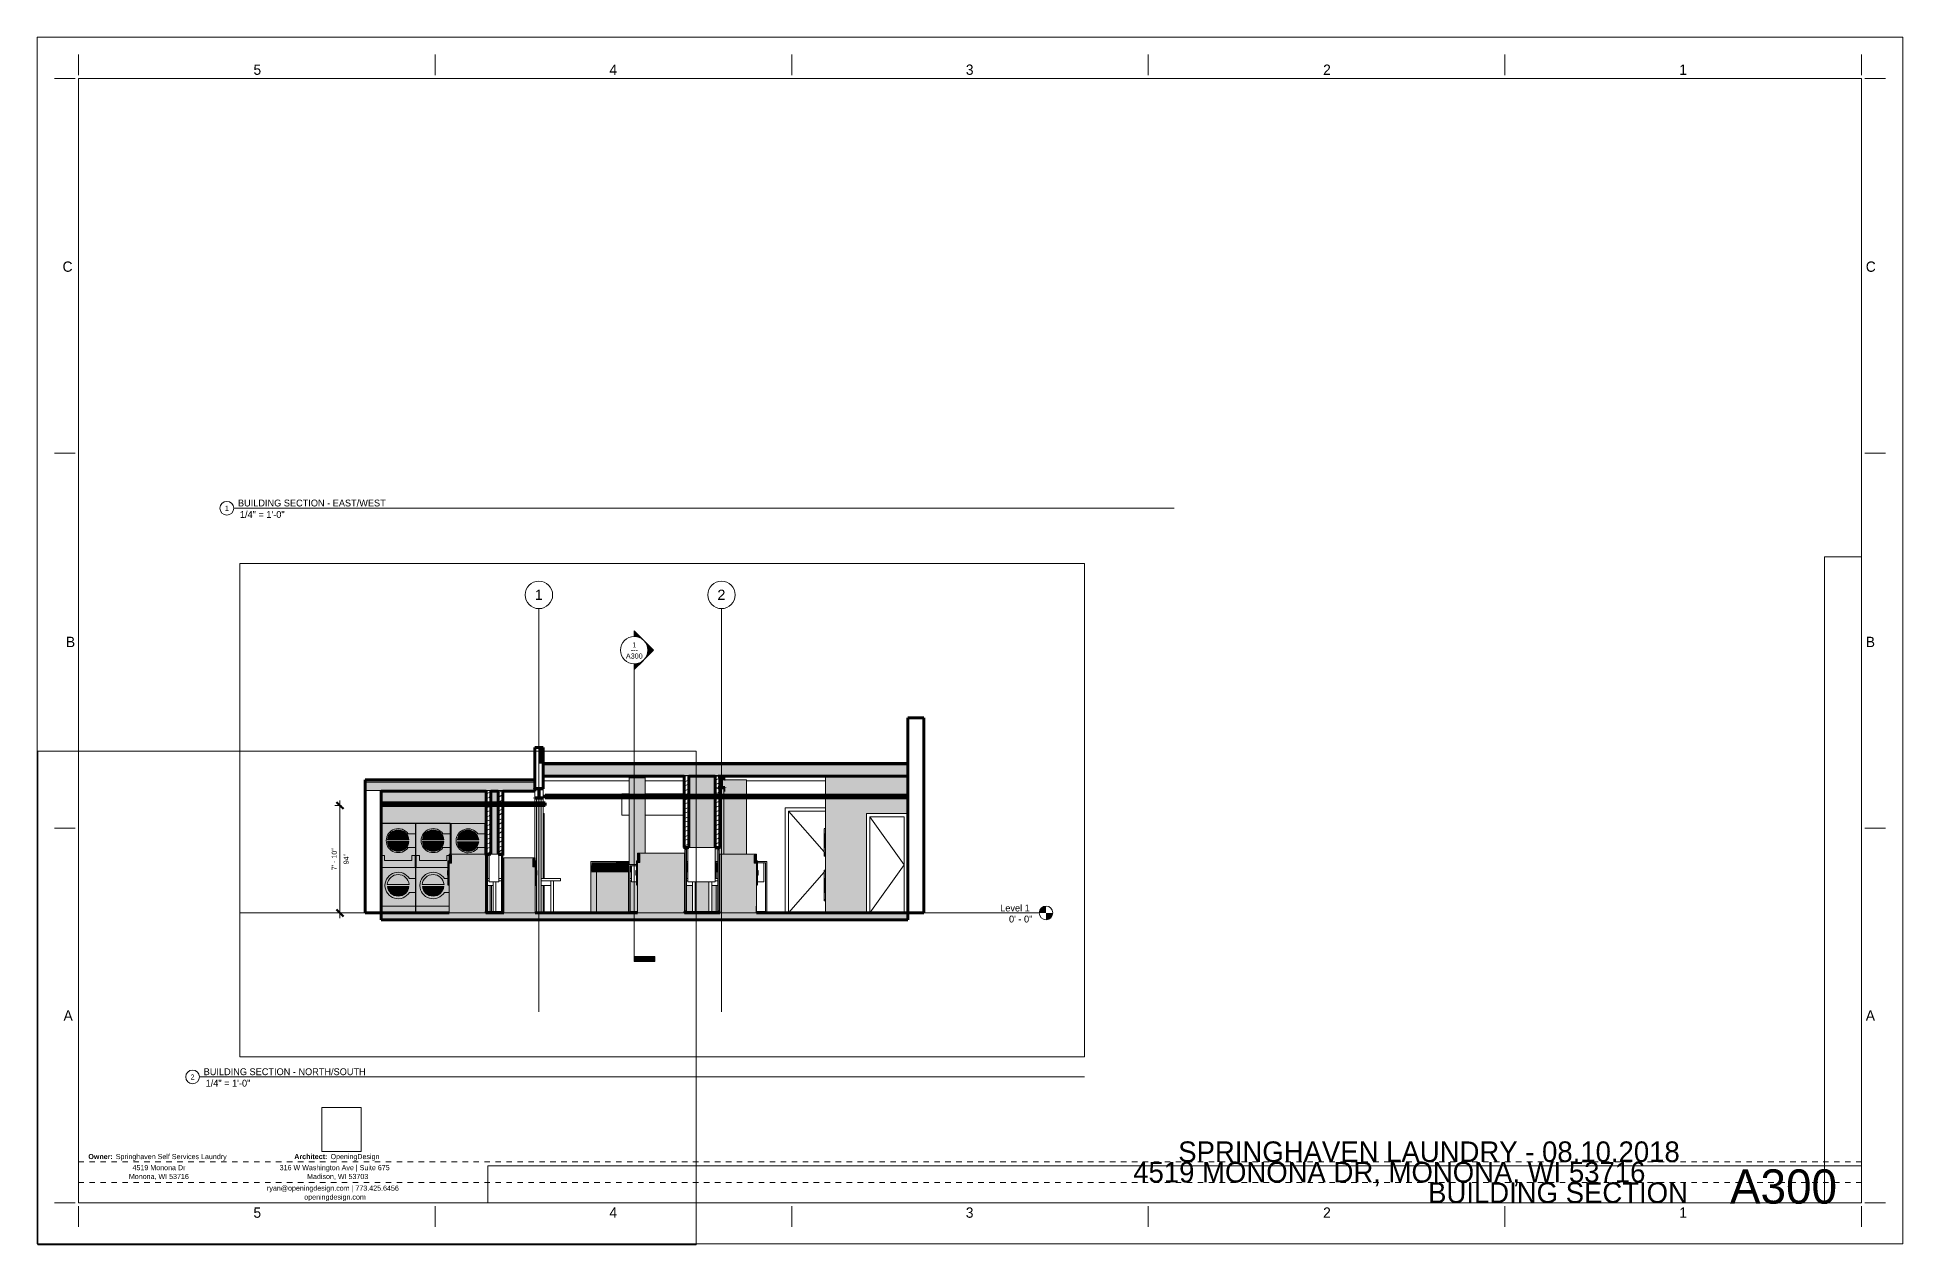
# Paper-space layout 'Layout1' of a CAD drawing. Header units: inches. Extents: x 0 to 34, y 0 to 22.
# The model-space entities are those that its viewports show. They can reach past a viewport. Long polylines and large blocks are cut down to what shows.
import ezdxf

# ---------------------------------------------------------------- set-up
doc = ezdxf.new("R2010")
doc.units = ezdxf.units.IN
doc.header["$MEASUREMENT"] = 0
for name, pattern in [('Dash 1_16_', [0.125, 0.0625, -0.0625]), ('Dot 1_32_', [0.03125, 0, -0.03125]), ('Grid Line 1_2_', [0.875, 0.5, -0.125, 0.125, -0.125])]:
    doc.linetypes.add(name, pattern=pattern)
for name, color, linetype, lineweight in [('A-ANNO-DIMS', 211, 'Continuous', 9), ('A-ANNO-DIMS-48', 211, 'Continuous', 9), ('A-CLNG', 13, 'Continuous', 18), ('A-CLNG-1', 13, 'Continuous', 60), ('A-DETL-WIDE', 214, 'Continuous', 60), ('A-DOOR', 31, 'Continuous', 18), ('A-DOOR-3', 31, 'Dash 1_16_', 9), ('A-DOOR-FRAM', 31, 'Continuous', 9), ('A-FLOR-1', 192, 'Continuous', 60), ('A-FLOR-LEVL', 51, 'Continuous', 9), ('A-FLOR-LEVL-1', 51, 'Grid Line 1_2_', 9), ('A-FLOR-PATT-1', 8, 'Continuous', 9), ('A-ROOF', 132, 'Continuous', 18), ('A-ROOF-1', 132, 'Continuous', 60), ('A-WALL', 113, 'Continuous', 18), ('A-WALL-1', 113, 'Continuous', 60), ('A-WALL-PATT-1', 111, 'Continuous', 9), ('G-ANNO-SYMB', 111, 'Continuous', 9), ('G-ANNO-TTLB', 6, 'Continuous', 9), ('G-ANNO-TTLB-MEDM', 33, 'Continuous', 20), ('I-FURN-1', 253, 'Dash 1_16_', 9), ('I-WALL', 2, 'Continuous', 18), ('I-WALL-1', 2, 'Continuous', 60), ('M-EQPM', 50, 'Continuous', 9), ('S-BEAM', 12, 'Continuous', 9), ('S-BEAM-1', 12, 'Continuous', 60), ('S-COLS', 52, 'Continuous', 9), ('S-GRID-1', 1, 'Grid Line 1_2_', 9), ('S-GRID-IDEN', 1, 'Continuous', 9)]:
    doc.layers.add(name, color=color, linetype=linetype, lineweight=lineweight)
doc.layers.add('G-ANNO-NPLT', color=191, linetype='Continuous', plot=False)
doc.styles.add('Arial', font='arial.ttf', dxfattribs={"height": 4.5})
doc.styles.add('Arial_1', font='arial.ttf', dxfattribs={"height": 9})
doc.styles.add('Century Gothic', font='ufonts.com_century-gothic.ttf', dxfattribs={"height": 6})
doc.styles.add('Century Gothic_1', font='ufonts.com_century-gothic.ttf', dxfattribs={"height": 4.5})
doc.styles.add('Century Gothic_2', font='ufonts.com_century-gothic.ttf', dxfattribs={"height": 0.1875})
doc.styles.add('Century Gothic_3', font='ufonts.com_century-gothic.ttf', dxfattribs={"height": 0.09375})
doc.styles.add('Century Gothic_4', font='ufonts.com_century-gothic.ttf', dxfattribs={"height": 0.625})
doc.styles.add('Century Gothic_5', font='ufonts.com_century-gothic.ttf', dxfattribs={"height": 0.375})
doc.styles.add('Century Gothic_6', font='ufonts.com_century-gothic.ttf', dxfattribs={"height": 0.125})
doc.styles.add('Century Gothic_B', font='GOTHICB.TTF', dxfattribs={"height": 0.09375})
doc.dimstyles.new('OD__1_4__Tol__', dxfattribs={"dimscale": 12, "dimtxt": 4.698757, "dimasz": 0.5, "dimexe": 0.375, "dimexo": 0.25, "dimgap": 0.125, "dimtad": 1, "dimrnd": 0.25, "dimzin": 1, "dimdsep": 46, "dimlunit": 4, "dimtxsty": 'Century Gothic_1', "dimblk1": 'OBLIQUE', "dimblk2": 'OBLIQUE', "dimsah": 1, "dimcen": 0.09, "dimdle": 0.375, "dimazin": 0, "dimtfac": 1, "dimtdec": 4, "dimtix": 1, "dimtmove": 0, "dimatfit": 3, "dimfxl": 1, "dimtvp": 1, "dimtfill": 1, "dimfrac": 2, "dimtolj": 1, "dimtzin": 0, "dimarcsym": 2})
picture_1 = doc.add_image_def('image1.jpg', size_in_pixel=(547, 610))
picture_2 = doc.add_image_def('image2.jpg', size_in_pixel=(95, 1663))
picture_3 = doc.add_image_def('image3.jpg', size_in_pixel=(3536, 95))
pattern_1 = [(45, (-2579.084, 127.64), (-4.75176, 4.75176), []), (45, (-2579.084, 134.84), (-4.75176, 4.75176), [])]
pattern_2 = [(216.87, (-12411.3724, 135.636), (23.9897714, 15.993643), [3.998, -35.986]), (206.565, (-12406.5744, 133.237), (-7.99708, -7.99662), [8.941, -8.941]), (198.435, (-12406.5744, 129.239), (-15.993845, -7.997098), [5.058, -20.23])]
pattern_3 = [(0, (-12414.5714, 127.64), (15.36, 3.84), [0.634, -10.886, 0.634, -10.886, -61.44]), (0, (-12414.5714, 127.64), (15.36, 3.84), [-23.04, 0.634, -22.406, 0.634, -10.886, -26.88]), (0, (-12414.5714, 127.64), (15.36, 3.84), [-57.6, 0.634, -7.046, 0.634, -18.566]), (120, (-12408.8114, 129.56), (-11.005538, 11.38215), [0.634, -10.886, 0.634, -10.886, -61.44]), (120, (-12408.8114, 129.56), (-11.005538, 11.38215), [-23.04, 0.634, -22.406, 0.634, -10.886, -26.88]), (120, (-12408.8114, 129.56), (-11.005538, 11.38215), [-57.6, 0.634, -7.046, 0.634, -18.566]), (240, (-12406.8914, 137.24), (-4.354462, -15.22215), [0.634, -10.886, 0.634, -10.886, -61.44]), (240, (-12406.8914, 137.24), (-4.354462, -15.22215), [-23.04, 0.634, -22.406, 0.634, -10.886, -26.88]), (240, (-12406.8914, 137.24), (-4.354462, -15.22215), [-57.6, 0.634, -7.046, 0.634, -18.566])]

psp = doc.layouts.get("Layout1")

# ---------------------------------------------------------------- texts
at = {"layer": 'G-ANNO-TTLB', "attachment_point": 1}
for s, insert, char_height, width, style in [('1', (3.409, 13.472), 0.0937, 0.08837, 'Century Gothic_3'), ('BUILDING SECTION - EAST/WEST', (3.647, 13.585), 0.125, 3.14363, 'Century Gothic_6'), (' 1/4" = 1\'-0"', (3.636, 13.376), 0.125, 1.111, 'Century Gothic_6'), ('2', (2.784, 3.103), 0.0937, 0.08837, 'Century Gothic_3'), ('BUILDING SECTION - NORTH/SOUTH', (3.022, 3.216), 0.125, 3.54762, 'Century Gothic_6'), (' 1/4" = 1\'-0"', (3.011, 3.007), 0.125, 1.111, 'Century Gothic_6'), ('SPRINGHAVEN LAUNDRY - 08.10.2018', (20.785, 1.883), 0.375, 11.10684, 'Century Gothic_5'), ('4519 MONONA DR, MONONA, WI 53716', (19.965, 1.51), 0.375, 12.10106, 'Century Gothic_5'), ('A300', (30.841, 1.373), 0.625, 2.52816, 'Century Gothic_4'), ('BUILDING SECTION', (25.339, 1.136), 0.375, 5.58656, 'Century Gothic_5')]:
    psp.add_mtext(s, dxfattribs=dict(at, insert=insert, char_height=char_height, width=width, style=style))

msp = doc.modelspace()

# ---------------------------------------------------------------- texts
at = {"layer": 'A-FLOR-LEVL', "char_height": 6, "attachment_point": 1, "style": 'Century Gothic'}
for s, insert, width in [('Level 1', (-11711.989, 7.281), 34.3905), ('0\' - 0"', (-11704.306, -2.356), 25.452)]:
    msp.add_mtext(s, dxfattribs=dict(at, insert=insert, width=width))
at = {"layer": 'G-ANNO-SYMB', "char_height": 4.5, "attachment_point": 1}
for s, insert, width, style in [('1', (-12033.855, 236.85), 4.242, 'Arial'), ('---', (-12035.18, 232.597), 7.7265, 'Century Gothic_1'), ('A300', (-12039.477, 227.032), 17.877, 'Arial')]:
    msp.add_mtext(s, dxfattribs=dict(at, insert=insert, width=width, style=style))
at = {"layer": 'S-GRID-IDEN', "char_height": 9, "width": 8.484, "attachment_point": 1, "style": 'Arial_1'}
for s, insert in [('1', (-12119.14, 282.915)), ('2', (-11959.414, 282.915))]:
    msp.add_mtext(s, dxfattribs=dict(at, insert=insert))

# ---------------------------------------------------------------- blocks, each defined once
blk = doc.blocks.new('OD Title Block - 22x34 - Presentation - one-539370-BUILDING SECTION')
at = {"layer": 'G-ANNO-TTLB'}
for p, q in [((-0.01, 0.014), (-0.01, 22.014)), ((-0.01, 22.014), (33.99, 22.014)), ((-0.01, 22.014), (33.99, 22.014)), ((33.99, 0.014), (33.99, 22.014)), ((-0.01, 0.014), (33.99, 0.014))]:
    blk.add_line(p, q, dxfattribs=at)
at = {"layer": 'G-ANNO-TTLB', "linetype": 'Dot 1_32_', "lineweight": 13}
for p, q in [((0.74, 1.51), (33.24, 1.51)), ((0.74, 1.137), (33.24, 1.137))]:
    blk.add_line(p, q, dxfattribs=at)
at = {"layer": 'G-ANNO-TTLB-MEDM'}
for p, q in [((0.74, 21.326), (0.74, 21.701)), ((7.24, 21.326), (7.24, 21.701)), ((13.74, 21.326), (13.74, 21.701)), ((20.24, 21.326), (20.24, 21.701)), ((26.74, 21.326), (26.74, 21.701)), ((33.24, 21.326), (33.24, 21.701)), ((0.677, 21.264), (0.302, 21.264)), ((0.74, 21.264), (0.74, 0.764)), ((0.74, 21.264), (33.24, 21.264)), ((33.24, 21.264), (33.24, 0.764)), ((33.302, 21.264), (33.677, 21.264)), ((0.677, 14.43), (0.302, 14.43)), ((33.302, 14.43), (33.677, 14.43)), ((0.677, 7.597), (0.302, 7.597)), ((33.302, 7.597), (33.677, 7.597)), ((0.677, 0.764), (0.302, 0.764)), ((0.74, 0.764), (33.24, 0.764)), ((0.74, 0.701), (0.74, 0.326)), ((7.24, 0.701), (7.24, 0.326)), ((13.74, 0.701), (13.74, 0.326)), ((20.24, 0.701), (20.24, 0.326)), ((26.74, 0.701), (26.74, 0.326)), ((33.24, 0.701), (33.24, 0.326)), ((33.302, 0.764), (33.677, 0.764))]:
    blk.add_line(p, q, dxfattribs=at)
at = {"layer": 'G-ANNO-TTLB', "attachment_point": 1}
for s, insert, char_height, width, style in [('5', (3.93, 21.517), 0.188, 0.17675, 'Century Gothic_2'), ('4', (10.418, 21.517), 0.188, 0.17675, 'Century Gothic_2'), ('3', (16.914, 21.517), 0.188, 0.17675, 'Century Gothic_2'), ('2', (23.426, 21.517), 0.188, 0.17675, 'Century Gothic_2'), ('1', (29.918, 21.517), 0.188, 0.17675, 'Century Gothic_2'), ('C', (0.45, 17.926), 0.188, 0.25881, 'Century Gothic_2'), ('C', (33.317, 17.926), 0.188, 0.25881, 'Century Gothic_2'), ('B', (0.512, 11.084), 0.188, 0.18306, 'Century Gothic_2'), ('B', (33.317, 11.084), 0.188, 0.18306, 'Century Gothic_2'), ('A', (0.468, 4.273), 0.188, 0.23672, 'Century Gothic_2'), ('A', (33.317, 4.273), 0.188, 0.23672, 'Century Gothic_2'), ('Owner: ', (0.92, 1.654), 0.0937, 0.606, 'Century Gothic_B'), ('Springhaven Self Services Laundry', (1.42, 1.654), 0.09375, 2.62284, 'Century Gothic_3'), ('4519 Monona Dr', (1.725, 1.452), 0.09375, 1.27828, 'Century Gothic_3'), ('316 W Washington Ave | Suite 675', (4.407, 1.452), 0.09375, 2.65756, 'Century Gothic_3'), ('Architect: ', (4.673, 1.654), 0.09375, 0.80169, 'Century Gothic_B'), ('OpeningDesign', (5.334, 1.654), 0.09375, 1.212, 'Century Gothic_3'), ('Monona, WI 53716', (1.658, 1.291), 0.09375, 1.44241, 'Century Gothic_3'), ('ryan@openingdesign.com | 773.425.6456', (4.176, 1.078), 0.09375, 3.21937, 'Century Gothic_3'), ('Madison, WI 53703', (4.907, 1.291), 0.09375, 1.44556, 'Century Gothic_3'), ('openingdesign.com', (4.855, 0.916), 0.09375, 1.57181, 'Century Gothic_3'), ('3', (16.913, 0.679), 0.188, 0.17675, 'Century Gothic_2'), ('2', (23.426, 0.679), 0.188, 0.17675, 'Century Gothic_2'), ('5', (3.929, 0.679), 0.188, 0.17675, 'Century Gothic_2'), ('4', (10.417, 0.679), 0.188, 0.17675, 'Century Gothic_2'), ('1', (29.917, 0.679), 0.188, 0.17675, 'Century Gothic_2')]:
    blk.add_mtext(s, dxfattribs=dict(at, insert=insert, char_height=char_height, width=width, style=style))
at = {"layer": 'G-ANNO-TTLB'}
image = blk.add_image(picture_2, insert=(32.567, 0.764), size_in_units=(0.673, 11.775), dxfattribs=at)
image.dxf.flags = 7
image = blk.add_image(picture_1, insert=(5.174, 1.701), size_in_units=(0.719, 0.802), dxfattribs=at)
image.dxf.flags = 7
image = blk.add_image(picture_3, insert=(8.203, 0.764), size_in_units=(25.037, 0.673), dxfattribs=at)
image.dxf.flags = 7
blk = doc.blocks.new('Viewport - All On-568496-BUILDING SECTION')
at = {"layer": 'G-ANNO-TTLB'}
for start, end in [(0, 180), (180, 360)]:
    blk.add_arc((-0.125, 0), 0.125, start, end, dxfattribs=at)
blk = doc.blocks.new('Single-Flush1 - Existing 39_ x 83_-865413-BUILDING SECTION - NORTH_SOUTH')
at = {"layer": 'A-DOOR-3'}
for p, q in [((-2061.713, 89), (-2030.463, 53.343)), ((-2061.713, 0), (-2030.463, 35.657))]:
    blk.add_line(p, q, dxfattribs=at)
at = {"layer": 'A-DOOR-FRAM'}
for p, q in [((-2029.463, 92), (-2064.713, 92)), ((-2064.713, 92), (-2064.713, 0)), ((-2061.713, 0), (-2061.713, 89)), ((-2061.713, 89), (-2029.463, 89))]:
    blk.add_line(p, q, dxfattribs=at)
blk = doc.blocks.new('Single-Flush1 - Existing 3_ 4_ x 7_ 0_-897477-BUILDING SECTION - NORTH_SOUTH')
at = {"layer": 'A-DOOR-FRAM'}
for p, q in [((-2276.463, 87), (-2275.463, 87)), ((-2275.463, 87), (-2275.463, 30)), ((-2275.463, 24), (-2275.463, 0))]:
    blk.add_line(p, q, dxfattribs=at)
blk = doc.blocks.new('W-Wide Flange - W10X22-921928-BUILDING SECTION - NORTH_SOUTH')
at = {"layer": 'S-BEAM'}
h = blk.add_hatch(dxfattribs=at)
h.set_pattern_fill('FP_4', color=256, style=0, pattern_type=2)
h.set_pattern_definition(pattern_1)
h.paths.add_polyline_path([(-2123.237, 109.487), (-2117.487, 109.487), (-2117.487, 109.847), (-2119.793, 109.862), (-2119.916, 109.904), (-2120.025, 109.973), (-2120.116, 110.065), (-2120.185, 110.174), (-2120.228, 110.296), (-2120.242, 110.425), (-2120.228, 118.879), (-2120.185, 119.001), (-2120.116, 119.11), (-2120.025, 119.202), (-2119.916, 119.27), (-2119.793, 119.313), (-2119.665, 119.328), (-2117.487, 119.328), (-2117.487, 119.688), (-2123.237, 119.688), (-2123.237, 119.328), (-2120.931, 119.313), (-2120.809, 119.27), (-2120.7, 119.202), (-2120.608, 119.11), (-2120.54, 119.001), (-2120.497, 118.879), (-2120.482, 118.75), (-2120.497, 110.296), (-2120.54, 110.174), (-2120.608, 110.065), (-2120.7, 109.973), (-2120.844, 109.892), (-2120.931, 109.862), (-2121.06, 109.847), (-2123.237, 109.847)], flags=0)
for points in [[(-2121.474, 116.034), (-2121.06, 116.034), (-2121.06, 119.328), (-2121.737, 119.328), (-2121.737, 116.034)], [(-2120.482, 115.457), (-2120.502, 118.893), (-2120.56, 119.033), (-2120.652, 119.153), (-2120.771, 119.246), (-2120.809, 119.27), (-2120.931, 119.313), (-2121.06, 119.313), (-2121.06, 116.034), (-2120.888, 116.006), (-2120.755, 115.946), (-2120.608, 115.811), (-2120.54, 115.699), (-2120.497, 115.571), (-2120.486, 115.485)], [(-2120.242, 115.457), (-2120.214, 115.629), (-2120.116, 115.811), (-2120.025, 115.903), (-2119.916, 115.974), (-2119.793, 116.018), (-2119.665, 116.034), (-2119.665, 119.328), (-2119.814, 119.306), (-2119.954, 119.246), (-2120.073, 119.153), (-2120.165, 119.033), (-2120.185, 119.001), (-2120.228, 118.879), (-2120.242, 118.75), (-2120.242, 117.894)], [(-2119.665, 116.034), (-2117.487, 116.034), (-2117.487, 119.328), (-2119.665, 119.313), (-2119.665, 117.894)], [(-2117.487, 106.194), (-2117.487, 109.487), (-2121.737, 109.487), (-2121.737, 109.427), (-2118.413, 109.427), (-2118.413, 106.194)]]:
    blk.add_hatch(color=256, dxfattribs=at).paths.add_polyline_path(points, flags=0)
for p, q in [((-2117.487, 116.034), (-2117.487, 119.328)), ((-2117.487, 106.194), (-2117.487, 109.487))]:
    blk.add_line(p, q, dxfattribs=at)
at = {"layer": 'S-BEAM-1'}
for p, q in [((-2117.487, 119.688), (-2123.237, 119.688)), ((-2123.237, 119.688), (-2123.237, 119.328)), ((-2117.487, 119.328), (-2117.487, 119.688)), ((-2123.237, 119.328), (-2121.06, 119.328)), ((-2119.665, 119.328), (-2117.487, 119.328)), ((-2120.482, 118.75), (-2120.482, 110.425)), ((-2120.242, 110.425), (-2120.242, 118.75)), ((-2121.06, 109.847), (-2123.237, 109.847)), ((-2123.237, 109.847), (-2123.237, 109.487)), ((-2117.487, 109.847), (-2119.665, 109.847)), ((-2117.487, 109.487), (-2117.487, 109.847)), ((-2123.237, 109.487), (-2117.487, 109.487))]:
    blk.add_line(p, q, dxfattribs=at)
at = {"layer": 'S-BEAM-1', "flags": 128}
for points in [[(-2121.06, 119.328), (-2120.931, 119.313), (-2120.809, 119.27), (-2120.7, 119.202), (-2120.608, 119.11), (-2120.54, 119.001), (-2120.497, 118.879), (-2120.482, 118.75)], [(-2120.242, 118.75), (-2120.228, 118.879), (-2120.185, 119.001), (-2120.116, 119.11), (-2120.025, 119.202), (-2119.916, 119.27), (-2119.793, 119.313), (-2119.665, 119.328)], [(-2120.482, 110.425), (-2120.497, 110.296), (-2120.54, 110.174), (-2120.608, 110.065), (-2120.7, 109.973), (-2120.809, 109.904), (-2120.931, 109.862), (-2121.06, 109.847)], [(-2119.665, 109.847), (-2119.793, 109.862), (-2119.916, 109.904), (-2120.025, 109.973), (-2120.116, 110.065), (-2120.185, 110.174), (-2120.228, 110.296), (-2120.242, 110.425)]]:
    blk.add_lwpolyline(points, dxfattribs=at)
blk = doc.blocks.new('_Stacked Dryer - D5 - MDG32PC-910682-BUILDING SECTION - NORTH_SOUTH')
at = {"layer": 'M-EQPM'}
h = blk.add_hatch(color=256, dxfattribs=at)
h.paths.add_polyline_path([(-2380.395, 6), (-2358.692, 6), (-2358.692, 18), (-2362.776, 18), (-2364.224, 16.094), (-2366.036, 14.526), (-2368.13, 13.367), (-2370.419, 12.664), (-2372.804, 12.448), (-2375.228, 12.744), (-2377.451, 13.493), (-2379.514, 14.709), (-2381.282, 16.324), (-2382.679, 18.269), (-2383.645, 20.46), (-2384.139, 22.803), (-2384.139, 25.197), (-2383.645, 27.54), (-2382.679, 29.731), (-2381.282, 31.676), (-2379.512, 33.292), (-2377.451, 34.507), (-2375.182, 35.271), (-2372.804, 35.552), (-2370.419, 35.336), (-2368.13, 34.633), (-2366.035, 33.473), (-2364.224, 31.906), (-2362.776, 30), (-2359.692, 30), (-2359.692, 33.023), (-2360.19, 33.023), (-2360.19, 37.023), (-2359.692, 37.023), (-2359.692, 39.742), (-2387.523, 39.742), (-2387.523, 50.25), (-2384.523, 50.25), (-2384.523, 45.742), (-2360.773, 45.742), (-2360.773, 50.25), (-2358.754, 50.25), (-2358.754, 50.588), (-2358.692, 50.588), (-2358.692, 51.5), (-2357.648, 51.5), (-2357.648, 57.25), (-2364.026, 57.25), (-2365.474, 55.576), (-2367.242, 54.243), (-2369.25, 53.31), (-2371.408, 52.819), (-2373.712, 52.809), (-2375.792, 53.227), (-2377.823, 54.108), (-2379.624, 55.396), (-2381.115, 57.032), (-2382.23, 58.945), (-2382.919, 61.049), (-2383.153, 63.25), (-2382.919, 65.451), (-2382.228, 67.558), (-2381.115, 69.468), (-2379.617, 71.109), (-2377.823, 72.392), (-2375.785, 73.275), (-2373.622, 73.709), (-2371.408, 73.681), (-2369.25, 73.19), (-2367.242, 72.257), (-2365.474, 70.924), (-2364.026, 69.25), (-2357.648, 69.25), (-2357.648, 78.5), (-2387.648, 78.5), (-2387.648, 6)], flags=0)
h.paths.add_polyline_path([(-2370.979, 24.853), (-2363.097, 24.853), (-2363.537, 26.989), (-2364.448, 28.971), (-2365.784, 30.695), (-2367.474, 32.073), (-2369.433, 33.034), (-2371.557, 33.527), (-2373.739, 33.527), (-2375.863, 33.034), (-2377.822, 32.073), (-2379.514, 30.693), (-2380.848, 28.971), (-2381.759, 26.989), (-2382.199, 24.853), (-2380.395, 24.853)], flags=0)
h = blk.add_hatch(color=256, dxfattribs=at)
h.paths.add_polyline_path([(-2373.622, 52.791), (-2371.408, 52.819), (-2369.25, 53.31), (-2367.242, 54.243), (-2365.474, 55.576), (-2364.026, 57.25), (-2357.648, 57.25), (-2357.648, 69.25), (-2364.026, 69.25), (-2365.474, 70.924), (-2367.242, 72.257), (-2369.25, 73.19), (-2371.408, 73.681), (-2373.622, 73.709), (-2375.792, 73.273), (-2377.823, 72.392), (-2379.624, 71.104), (-2381.115, 69.468), (-2382.23, 67.555), (-2382.919, 65.451), (-2383.153, 63.25), (-2382.919, 61.049), (-2382.23, 58.945), (-2381.115, 57.032), (-2379.624, 55.396), (-2377.823, 54.108), (-2375.792, 53.227), (-2375.687, 53.206)], flags=0)
h.paths.add_polyline_path([(-2371.584, 53.971), (-2373.712, 53.971), (-2375.785, 54.453), (-2377.694, 55.391), (-2379.342, 56.737), (-2380.643, 58.421), (-2381.528, 60.356), (-2381.953, 62.441), (-2363.343, 62.441), (-2363.768, 60.356), (-2364.653, 58.421), (-2365.954, 56.737), (-2367.602, 55.391), (-2369.511, 54.453), (-2370.979, 54.111)], flags=0)
h.paths.add_polyline_path([(-2380.395, 64.059), (-2381.953, 64.059), (-2381.528, 66.144), (-2380.643, 68.079), (-2379.342, 69.763), (-2377.694, 71.109), (-2375.785, 72.047), (-2373.712, 72.529), (-2371.584, 72.529), (-2369.511, 72.047), (-2367.602, 71.109), (-2365.954, 69.763), (-2364.653, 68.079), (-2363.768, 66.144), (-2363.343, 64.059), (-2370.979, 64.059)], flags=0)
for points in [[(-2381.528, 64.059), (-2363.343, 64.059), (-2363.768, 66.144), (-2364.653, 68.079), (-2365.954, 69.763), (-2367.602, 71.109), (-2369.511, 72.047), (-2371.584, 72.529), (-2373.712, 72.529), (-2375.792, 72.044), (-2377.701, 71.104), (-2379.342, 69.763), (-2380.643, 68.079), (-2381.528, 66.144), (-2381.953, 64.059)], [(-2373.622, 53.971), (-2371.584, 53.971), (-2369.511, 54.453), (-2367.602, 55.391), (-2365.954, 56.737), (-2364.653, 58.421), (-2363.768, 60.356), (-2363.343, 62.441), (-2381.953, 62.441), (-2381.528, 60.356), (-2380.643, 58.421), (-2379.342, 56.737), (-2377.694, 55.391), (-2375.785, 54.453), (-2373.712, 53.971)], [(-2359.692, 39.742), (-2359.692, 45.59), (-2358.754, 45.59), (-2358.754, 50.25), (-2360.773, 50.25), (-2360.773, 45.742), (-2384.523, 45.742), (-2384.523, 50.25), (-2387.523, 50.25), (-2387.523, 39.742), (-2361.564, 39.742)], [(-2371.587, 14.721), (-2369.521, 15.199), (-2367.616, 16.132), (-2365.97, 17.47), (-2364.669, 19.145), (-2363.779, 21.071), (-2363.347, 23.147), (-2381.949, 23.147), (-2381.517, 21.071), (-2380.627, 19.145), (-2379.326, 17.47), (-2377.68, 16.132), (-2375.775, 15.199), (-2373.709, 14.721), (-2372.804, 14.721)], [(-2361.564, 0), (-2358.754, 0), (-2358.754, 6), (-2387.648, 6), (-2387.648, 0), (-2380.395, 0)]]:
    blk.add_hatch(color=256, dxfattribs=at).paths.add_polyline_path(points, flags=0)
h = blk.add_hatch(color=256, dxfattribs=at)
h.paths.add_polyline_path([(-2372.804, 12.448), (-2370.419, 12.664), (-2368.13, 13.367), (-2366.035, 14.527), (-2364.224, 16.094), (-2362.776, 18), (-2358.692, 18), (-2358.692, 24.457), (-2359.692, 24.457), (-2359.692, 30), (-2362.776, 30), (-2364.224, 31.906), (-2366.035, 33.473), (-2368.13, 34.633), (-2370.419, 35.336), (-2372.804, 35.552), (-2375.182, 35.271), (-2377.451, 34.507), (-2379.514, 33.291), (-2381.282, 31.676), (-2382.679, 29.731), (-2383.645, 27.54), (-2384.139, 25.197), (-2384.139, 22.803), (-2383.645, 20.46), (-2382.679, 18.269), (-2381.282, 16.324), (-2379.514, 14.709), (-2377.451, 13.493), (-2375.182, 12.729)], flags=0)
h.paths.add_polyline_path([(-2371.587, 14.721), (-2373.709, 14.721), (-2375.775, 15.199), (-2377.68, 16.132), (-2379.326, 17.47), (-2380.627, 19.145), (-2381.517, 21.071), (-2381.949, 23.147), (-2363.347, 23.147), (-2363.779, 21.071), (-2364.669, 19.145), (-2365.97, 17.47), (-2367.616, 16.132), (-2369.521, 15.199), (-2370.979, 14.861)], flags=0)
h.paths.add_polyline_path([(-2380.395, 24.853), (-2382.199, 24.853), (-2381.759, 26.989), (-2380.848, 28.971), (-2379.512, 30.695), (-2377.822, 32.073), (-2375.863, 33.034), (-2373.739, 33.527), (-2371.557, 33.527), (-2369.433, 33.034), (-2367.474, 32.073), (-2365.784, 30.695), (-2364.448, 28.971), (-2363.537, 26.989), (-2363.097, 24.853), (-2370.979, 24.853)], flags=0)
for p, q in [((-2387.648, 78.5), (-2357.648, 78.5)), ((-2387.648, 0), (-2387.648, 78.5)), ((-2357.648, 78.5), (-2357.648, 69.25)), ((-2357.648, 69.25), (-2364.026, 69.25)), ((-2357.648, 57.25), (-2357.648, 69.25)), ((-2363.343, 64.059), (-2381.953, 64.059)), ((-2381.953, 62.441), (-2363.343, 62.441)), ((-2364.026, 57.25), (-2357.648, 57.25)), ((-2357.648, 57.25), (-2357.648, 51.5)), ((-2387.523, 39.742), (-2387.523, 50.25)), ((-2387.523, 50.25), (-2384.523, 50.25)), ((-2384.523, 50.25), (-2384.523, 45.742)), ((-2360.773, 45.742), (-2360.773, 50.25)), ((-2360.773, 50.25), (-2358.754, 50.25)), ((-2384.523, 45.742), (-2360.773, 45.742)), ((-2359.692, 39.742), (-2387.523, 39.742)), ((-2359.692, 30), (-2362.776, 30)), ((-2363.097, 24.853), (-2382.199, 24.853)), ((-2381.949, 23.147), (-2363.347, 23.147)), ((-2362.776, 18), (-2358.692, 18)), ((-2387.648, 6), (-2358.754, 6))]:
    blk.add_line(p, q, dxfattribs=at)
for centre, radius, start, end in [((-2372.648, 63.25), 10.505, 34.8323, 325.1677), ((-2372.648, 63.25), 9.34, 4.9691, 175.0309), ((-2372.648, 63.25), 9.34, 184.9691, 355.0309), ((-2372.648, 24), 11.553, 31.2892, 328.7108), ((-2372.648, 24), 9.589, 5.1012, 174.8988), ((-2372.648, 24), 9.34, 185.2375, 354.7625)]:
    blk.add_arc(centre, radius, start, end, dxfattribs=at)
blk = doc.blocks.new('_Stacked Dryer - D5 - MDG32PC-V19-BUILDING SECTION - NORTH_SOUTH')
at = {"layer": 'M-EQPM'}
h = blk.add_hatch(color=256, dxfattribs=at)
h.paths.add_polyline_path([(-2388.213, 6), (-2388.213, 18), (-2393.34, 18), (-2394.789, 16.094), (-2396.601, 14.526), (-2398.695, 13.367), (-2400.984, 12.664), (-2403.369, 12.448), (-2405.792, 12.744), (-2408.016, 13.493), (-2410.079, 14.709), (-2411.847, 16.324), (-2413.244, 18.269), (-2414.21, 20.46), (-2414.703, 22.803), (-2414.703, 25.197), (-2414.21, 27.54), (-2413.244, 29.731), (-2411.847, 31.676), (-2410.077, 33.292), (-2408.016, 34.507), (-2405.747, 35.271), (-2403.369, 35.552), (-2400.984, 35.336), (-2398.695, 34.633), (-2396.6, 33.473), (-2394.789, 31.906), (-2393.34, 30), (-2388.213, 30), (-2388.213, 57.25), (-2394.59, 57.25), (-2396.039, 55.576), (-2397.807, 54.243), (-2399.814, 53.31), (-2401.973, 52.819), (-2404.277, 52.809), (-2406.357, 53.227), (-2408.388, 54.108), (-2410.189, 55.396), (-2411.68, 57.032), (-2412.795, 58.945), (-2413.484, 61.049), (-2413.717, 63.25), (-2413.484, 65.451), (-2412.793, 67.558), (-2411.68, 69.468), (-2410.181, 71.109), (-2408.388, 72.392), (-2406.349, 73.275), (-2404.187, 73.709), (-2401.973, 73.681), (-2399.814, 73.19), (-2397.807, 72.257), (-2396.039, 70.924), (-2394.59, 69.25), (-2388.213, 69.25), (-2388.213, 78.5), (-2418.213, 78.5), (-2418.213, 6), (-2399.225, 6)], flags=0)
h.paths.add_polyline_path([(-2408.641, 24.853), (-2393.662, 24.853), (-2394.102, 26.989), (-2395.013, 28.971), (-2396.348, 30.695), (-2398.039, 32.073), (-2399.997, 33.034), (-2402.122, 33.527), (-2404.303, 33.527), (-2406.428, 33.034), (-2408.387, 32.073), (-2410.079, 30.693), (-2411.413, 28.971), (-2412.324, 26.989), (-2412.764, 24.853), (-2412.324, 24.853)], flags=0)
h.paths.add_polyline_path([(-2403.369, 39.742), (-2418.088, 39.742), (-2418.088, 50.25), (-2415.088, 50.25), (-2415.088, 45.742), (-2391.338, 45.742), (-2391.338, 50.25), (-2388.338, 50.25), (-2388.338, 39.742), (-2402.122, 39.742)], flags=0)
h = blk.add_hatch(color=256, dxfattribs=at)
h.paths.add_polyline_path([(-2404.187, 52.791), (-2401.973, 52.819), (-2399.814, 53.31), (-2397.807, 54.243), (-2396.039, 55.576), (-2394.59, 57.25), (-2388.213, 57.25), (-2388.213, 69.25), (-2394.59, 69.25), (-2396.039, 70.924), (-2397.807, 72.257), (-2399.814, 73.19), (-2401.973, 73.681), (-2404.187, 73.709), (-2406.357, 73.273), (-2408.388, 72.392), (-2410.189, 71.104), (-2411.68, 69.468), (-2412.795, 67.555), (-2413.484, 65.451), (-2413.717, 63.25), (-2413.484, 61.049), (-2412.795, 58.945), (-2411.68, 57.032), (-2410.189, 55.396), (-2408.388, 54.108), (-2406.357, 53.227)], flags=0)
h.paths.add_polyline_path([(-2402.149, 53.971), (-2404.277, 53.971), (-2406.349, 54.453), (-2408.259, 55.391), (-2409.907, 56.737), (-2411.207, 58.421), (-2412.093, 60.356), (-2412.518, 62.441), (-2393.908, 62.441), (-2394.333, 60.356), (-2395.218, 58.421), (-2396.519, 56.737), (-2398.166, 55.391), (-2400.076, 54.453)], flags=0)
h.paths.add_polyline_path([(-2393.908, 64.059), (-2412.518, 64.059), (-2412.093, 66.144), (-2411.207, 68.079), (-2409.907, 69.763), (-2408.259, 71.109), (-2406.349, 72.047), (-2404.277, 72.529), (-2402.149, 72.529), (-2400.076, 72.047), (-2398.166, 71.109), (-2396.519, 69.763), (-2395.218, 68.079), (-2394.333, 66.144), (-2394.28, 65.886)], flags=0)
for points in [[(-2412.093, 64.059), (-2393.908, 64.059), (-2394.333, 66.144), (-2395.218, 68.079), (-2396.519, 69.763), (-2398.166, 71.109), (-2400.076, 72.047), (-2402.149, 72.529), (-2404.277, 72.529), (-2406.357, 72.044), (-2408.265, 71.104), (-2409.907, 69.763), (-2411.207, 68.079), (-2412.093, 66.144), (-2412.518, 64.059)], [(-2404.277, 53.971), (-2402.149, 53.971), (-2400.076, 54.453), (-2398.166, 55.391), (-2396.519, 56.737), (-2395.218, 58.421), (-2394.333, 60.356), (-2393.908, 62.441), (-2412.518, 62.441), (-2412.093, 60.356), (-2411.207, 58.421), (-2409.907, 56.737), (-2408.259, 55.391), (-2406.349, 54.453), (-2404.868, 54.108)], [(-2389.81, 39.742), (-2388.338, 39.742), (-2388.338, 50.25), (-2391.338, 50.25), (-2391.338, 45.742), (-2415.088, 45.742), (-2415.088, 50.25), (-2418.088, 50.25), (-2418.088, 39.742), (-2399.225, 39.742)], [(-2403.369, 14.721), (-2402.152, 14.721), (-2400.086, 15.199), (-2398.181, 16.132), (-2396.535, 17.47), (-2395.234, 19.145), (-2394.344, 21.071), (-2393.912, 23.147), (-2412.514, 23.147), (-2412.081, 21.071), (-2411.192, 19.145), (-2409.891, 17.47), (-2408.245, 16.132), (-2406.34, 15.199), (-2404.273, 14.721)], [(-2388.213, 0), (-2388.213, 6), (-2418.213, 6), (-2418.213, 0), (-2399.225, 0)]]:
    blk.add_hatch(color=256, dxfattribs=at).paths.add_polyline_path(points, flags=0)
h = blk.add_hatch(color=256, dxfattribs=at)
h.paths.add_polyline_path([(-2403.369, 12.448), (-2400.984, 12.664), (-2398.695, 13.367), (-2396.6, 14.527), (-2394.789, 16.094), (-2393.34, 18), (-2388.213, 18), (-2388.213, 30), (-2393.34, 30), (-2394.789, 31.906), (-2396.6, 33.473), (-2398.695, 34.633), (-2400.984, 35.336), (-2403.369, 35.552), (-2405.747, 35.271), (-2408.016, 34.507), (-2410.079, 33.291), (-2411.847, 31.676), (-2413.244, 29.731), (-2414.21, 27.54), (-2414.703, 25.197), (-2414.703, 22.803), (-2414.21, 20.46), (-2413.244, 18.269), (-2411.847, 16.324), (-2410.079, 14.709), (-2408.016, 13.493), (-2405.747, 12.729)], flags=0)
h.paths.add_polyline_path([(-2402.152, 14.721), (-2404.273, 14.721), (-2406.34, 15.199), (-2408.245, 16.132), (-2409.891, 17.47), (-2411.192, 19.145), (-2412.081, 21.071), (-2412.514, 23.147), (-2393.912, 23.147), (-2394.344, 21.071), (-2395.234, 19.145), (-2396.535, 17.47), (-2398.181, 16.132), (-2400.086, 15.199)], flags=0)
h.paths.add_polyline_path([(-2399.225, 24.853), (-2412.764, 24.853), (-2412.324, 26.989), (-2411.413, 28.971), (-2410.077, 30.695), (-2408.387, 32.073), (-2406.428, 33.034), (-2404.303, 33.527), (-2402.122, 33.527), (-2399.997, 33.034), (-2398.039, 32.073), (-2396.348, 30.695), (-2395.013, 28.971), (-2394.102, 26.989), (-2393.662, 24.853)], flags=0)
for p, q in [((-2418.213, 78.5), (-2388.213, 78.5)), ((-2388.213, 78.5), (-2388.213, 69.25)), ((-2388.213, 69.25), (-2394.59, 69.25)), ((-2388.213, 57.25), (-2388.213, 69.25)), ((-2393.908, 64.059), (-2412.518, 64.059)), ((-2412.518, 62.441), (-2393.908, 62.441)), ((-2394.59, 57.25), (-2388.213, 57.25)), ((-2388.213, 57.25), (-2388.213, 30)), ((-2418.088, 39.742), (-2418.088, 50.25)), ((-2418.088, 50.25), (-2415.088, 50.25)), ((-2415.088, 50.25), (-2415.088, 45.742)), ((-2391.338, 45.742), (-2391.338, 50.25)), ((-2391.338, 50.25), (-2388.338, 50.25)), ((-2388.338, 50.25), (-2388.338, 39.742)), ((-2415.088, 45.742), (-2391.338, 45.742)), ((-2388.338, 39.742), (-2418.088, 39.742)), ((-2388.213, 30), (-2393.34, 30)), ((-2388.213, 18), (-2388.213, 30)), ((-2393.662, 24.853), (-2412.764, 24.853)), ((-2412.514, 23.147), (-2393.912, 23.147)), ((-2393.34, 18), (-2388.213, 18)), ((-2388.213, 18), (-2388.213, 0)), ((-2418.213, 6), (-2388.213, 6))]:
    blk.add_line(p, q, dxfattribs=at)
for centre, radius, start, end in [((-2403.213, 63.25), 10.505, 34.8323, 325.1677), ((-2403.213, 63.25), 9.34, 4.9691, 175.0309), ((-2403.213, 63.25), 9.34, 184.9691, 355.0309), ((-2403.213, 24), 11.553, 31.2892, 328.7108), ((-2403.213, 24), 9.589, 5.1012, 174.8988), ((-2403.213, 24), 9.34, 185.2375, 354.7625)]:
    blk.add_arc(centre, radius, start, end, dxfattribs=at)
blk = doc.blocks.new('W-Wide Flange - ODD SIZE _8 3_8_ D x 7 1_2_ W_-924690-BUILDING SECTION - NORTH_SOUTH')
at = {"layer": 'S-BEAM'}
h = blk.add_hatch(dxfattribs=at)
h.set_pattern_fill('FP_4', color=256, style=0, pattern_type=2)
h.set_pattern_definition(pattern_1)
h.paths.add_polyline_path([(-2276.826, 100.5), (-2276.338, 100.5), (-2276.338, 100.86), (-2279.39, 100.86), (-2279.799, 101.029), (-2279.968, 101.438), (-2279.968, 107.938), (-2279.799, 108.346), (-2279.39, 108.515), (-2276.338, 108.515), (-2276.338, 108.875), (-2283.838, 108.875), (-2283.838, 108.515), (-2280.785, 108.515), (-2280.377, 108.346), (-2280.208, 107.938), (-2280.208, 101.438), (-2280.377, 101.029), (-2280.785, 100.86), (-2283.838, 100.86), (-2283.838, 100.5), (-2279.18, 100.5)], flags=0)
at = {"layer": 'S-BEAM-1'}
for p, q in [((-2276.338, 108.875), (-2283.838, 108.875)), ((-2283.838, 108.875), (-2283.838, 108.515)), ((-2276.338, 108.515), (-2276.338, 108.875)), ((-2283.838, 108.515), (-2280.785, 108.515)), ((-2279.39, 108.515), (-2276.338, 108.515)), ((-2280.208, 107.938), (-2280.208, 101.438)), ((-2279.968, 101.438), (-2279.968, 107.938)), ((-2280.785, 100.86), (-2283.838, 100.86)), ((-2283.838, 100.86), (-2283.838, 100.5)), ((-2276.338, 100.86), (-2279.39, 100.86)), ((-2276.338, 100.5), (-2276.338, 100.86)), ((-2283.838, 100.5), (-2276.338, 100.5))]:
    blk.add_line(p, q, dxfattribs=at)
for centre, radius, start, end in [((-2280.785, 107.938), 0.578, 0, 90), ((-2279.39, 107.938), 0.577, 90, 180), ((-2280.785, 101.438), 0.578, 270, 0), ((-2279.39, 101.438), 0.578, 180, 270)]:
    blk.add_arc(centre, radius, start, end, dxfattribs=at)
blk = doc.blocks.new('_Front Washer - MAH21-907727-BUILDING SECTION - NORTH_SOUTH')
at = {"layer": 'M-EQPM'}
for points in [[(-2216.775, 36), (-2201.703, 36), (-2201.703, 42.5), (-2201.578, 42.5), (-2201.578, 44.125), (-2212.636, 44.125), (-2213.778, 41.883)], [(-2201.703, 0), (-2201.703, 36), (-2229.828, 36), (-2229.828, 0), (-2202.681, 0)]]:
    blk.add_hatch(color=256, dxfattribs=at).paths.add_polyline_path(points, flags=0)
for p, q in [((-2212.636, 44.125), (-2216.775, 36)), ((-2201.578, 44.125), (-2212.636, 44.125)), ((-2201.578, 42.5), (-2201.578, 44.125)), ((-2229.828, 36), (-2201.703, 36)), ((-2229.828, 36), (-2229.828, 0)), ((-2216.775, 36), (-2201.703, 36))]:
    blk.add_line(p, q, dxfattribs=at)
blk = doc.blocks.new('_Front Washer - MAT12-877467-BUILDING SECTION - NORTH_SOUTH')
at = {"layer": 'M-EQPM'}
h = blk.add_hatch(color=256, dxfattribs=at)
h.paths.add_polyline_path([(-2125.155, 36), (-2125.03, 36), (-2125.03, 41.75), (-2123.612, 41.75), (-2123.612, 43.25), (-2125.155, 43.25), (-2125.155, 36.748)], flags=0)
h.paths.add_polyline_path([(-2122.312, 41.75), (-2122.312, 43.25), (-2122.362, 43.25), (-2122.362, 41.75)], flags=0)
h = blk.add_hatch(color=256, dxfattribs=at)
h.paths.add_polyline_path([(-2125.155, 1.25), (-2125.03, 1.25), (-2125.03, 24), (-2125.155, 24), (-2125.155, 1.877)], flags=0)
h.paths.add_polyline_path([(-2125.155, 30), (-2125.03, 30), (-2125.03, 36), (-2125.155, 35.996), (-2125.155, 33.882)], flags=0)
for p, q in [((-2123.608, 43.25), (-2125.155, 43.25)), ((-2122.312, 43.25), (-2122.362, 43.25)), ((-2125.03, 36), (-2125.155, 36)), ((-2125.155, 36), (-2125.03, 36))]:
    blk.add_line(p, q, dxfattribs=at)
blk = doc.blocks.new('_Front Washer - MAT12-V20-BUILDING SECTION - NORTH_SOUTH')
at = {"layer": 'M-EQPM'}
h = blk.add_hatch(color=256, dxfattribs=at)
h.paths.add_polyline_path([(-2152.362, 36), (-2152.362, 43.25), (-2152.405, 43.25), (-2152.405, 43.75), (-2152.8, 43.75), (-2152.8, 38.25), (-2152.862, 38.25), (-2152.862, 36)], flags=0)
h.paths.add_polyline_path([(-2151.112, 41.75), (-2149.744, 41.75), (-2149.744, 43.25), (-2151.112, 43.25), (-2151.112, 41.883)], flags=0)
h = blk.add_hatch(color=256, dxfattribs=at)
h.paths.add_polyline_path([(-2152.8, 1.25), (-2152.362, 1.25), (-2152.362, 24), (-2152.862, 24), (-2152.862, 8), (-2152.8, 8), (-2152.8, 1.687)], flags=0)
h.paths.add_polyline_path([(-2152.862, 30), (-2152.362, 30), (-2152.362, 36), (-2152.862, 36), (-2152.862, 33.882)], flags=0)
for p, q in [((-2152.405, 43.75), (-2152.405, 43.25)), ((-2152.362, 43.25), (-2152.405, 43.25)), ((-2149.744, 43.25), (-2151.117, 43.25)), ((-2152.362, 36), (-2152.862, 36)), ((-2152.862, 36), (-2152.362, 36))]:
    blk.add_line(p, q, dxfattribs=at)
blk = doc.blocks.new('_Front Washer - MAT12-V21-BUILDING SECTION - NORTH_SOUTH')
at = {"layer": 'M-EQPM'}
blk.add_hatch(color=256, dxfattribs=at).paths.add_polyline_path([(-2213.846, 41.75), (-2213.082, 43.25), (-2229.655, 43.25), (-2229.655, 43.75), (-2233.405, 43.75), (-2233.405, 41.75), (-2216.775, 41.75)], flags=0)
for p in [(-2229.655, 43.75), (-2213.082, 43.25)]:
    blk.add_line(p, (-2229.655, 43.25), dxfattribs=at)
blk = doc.blocks.new('_Stacked Dryer - D3-880943-BUILDING SECTION - NORTH_SOUTH')
at = {"layer": 'M-EQPM'}
blk.add_hatch(color=256, dxfattribs=at).paths.add_polyline_path([(-2029.463, 73.709), (-2029.463, 73.959), (-2030.463, 73.959), (-2030.463, 73.709), (-2029.674, 73.709)], flags=0)
for p, q in [((-2029.463, 74.005), (-2030.463, 74.005)), ((-2030.463, 73.766), (-2030.463, 73.959))]:
    blk.add_line(p, q, dxfattribs=at)
blk = doc.blocks.new('_Stacked Dryer - D2-880941-BUILDING SECTION - NORTH_SOUTH')
at = {"layer": 'M-EQPM'}
blk.add_hatch(color=256, dxfattribs=at).paths.add_polyline_path([(-2029.463, 49.666), (-2029.463, 52.791), (-2030.463, 52.791), (-2030.463, 49.666)], flags=0)
h = blk.add_hatch(color=256, dxfattribs=at)
h.paths.add_polyline_path([(-2029.463, 10.597), (-2029.463, 11.737), (-2030.463, 11.737), (-2030.463, 10.597)], flags=0)
h.paths.add_polyline_path([(-2030.463, 36.263), (-2029.463, 36.263), (-2029.463, 37.403), (-2030.463, 37.403), (-2030.463, 36.637)], flags=0)
for p, q in [((-2030.463, 49.666), (-2030.463, 52.765)), ((-2030.463, 49.62), (-2029.463, 49.62)), ((-2029.463, 37.414), (-2030.463, 37.414)), ((-2030.463, 36.313), (-2030.463, 37.403)), ((-2030.463, 10.597), (-2030.463, 11.687)), ((-2030.463, 10.586), (-2029.463, 10.586))]:
    blk.add_line(p, q, dxfattribs=at)
blk = doc.blocks.new('_Stacked Dryer - D6 - DG26CS-906350-BUILDING SECTION - NORTH_SOUTH')
at = {"layer": 'M-EQPM'}
h = blk.add_hatch(color=256, dxfattribs=at)
h.paths.add_polyline_path([(-2029.674, 52.791), (-2029.463, 52.8), (-2029.463, 57.25), (-2030.463, 57.25), (-2030.463, 52.791)], flags=0)
h.paths.add_polyline_path([(-2029.674, 69.25), (-2029.463, 69.25), (-2029.463, 73.709), (-2030.463, 73.709), (-2030.463, 69.25)], flags=0)
for points in [[(-2029.674, 57.25), (-2029.463, 57.25), (-2029.463, 69.25), (-2030.463, 69.25), (-2030.463, 57.25)], [(-2029.674, 18), (-2029.463, 18), (-2029.463, 30), (-2030.463, 30), (-2030.463, 18)]]:
    blk.add_hatch(color=256, dxfattribs=at).paths.add_polyline_path(points, flags=0)
h = blk.add_hatch(color=256, dxfattribs=at)
h.paths.add_polyline_path([(-2029.463, 11.737), (-2029.463, 18), (-2030.463, 18), (-2030.463, 11.737)], flags=0)
h.paths.add_polyline_path([(-2029.674, 30), (-2029.463, 30), (-2029.463, 36.263), (-2030.463, 36.263), (-2030.463, 30)], flags=0)
for p, q in [((-2029.463, 73.755), (-2030.463, 73.755)), ((-2030.463, 69.25), (-2030.463, 73.709)), ((-2030.463, 57.25), (-2030.463, 69.25)), ((-2029.463, 69.25), (-2030.463, 69.25)), ((-2030.463, 52.791), (-2030.463, 57.25)), ((-2030.463, 57.25), (-2029.463, 57.25)), ((-2030.463, 52.745), (-2029.463, 52.745)), ((-2029.463, 36.309), (-2030.463, 36.309)), ((-2030.463, 30), (-2030.463, 36.279)), ((-2030.463, 18), (-2030.463, 30)), ((-2029.463, 30), (-2030.463, 30)), ((-2030.463, 11.721), (-2030.463, 18)), ((-2030.463, 18), (-2029.463, 18)), ((-2030.463, 11.691), (-2029.463, 11.691))]:
    blk.add_line(p, q, dxfattribs=at)
blk = doc.blocks.new('_Stacked Dryer - D1-880939-BUILDING SECTION - NORTH_SOUTH')
at = {"layer": 'M-EQPM'}
for points in [[(-2342.733, 51.5), (-2327.333, 51.5), (-2327.333, 57.125), (-2333.461, 57.125), (-2334.91, 55.451), (-2336.677, 54.118), (-2338.685, 53.185), (-2340.843, 52.694), (-2343.147, 52.684), (-2345.227, 53.102), (-2347.258, 53.983), (-2349.059, 55.271), (-2350.55, 56.907), (-2351.665, 58.82), (-2352.355, 60.924), (-2352.588, 63.125), (-2352.355, 65.326), (-2351.652, 67.453), (-2350.55, 69.343), (-2349.052, 70.984), (-2347.258, 72.267), (-2345.22, 73.15), (-2343.057, 73.584), (-2340.843, 73.556), (-2338.685, 73.065), (-2336.677, 72.132), (-2334.91, 70.799), (-2333.461, 69.125), (-2327.333, 69.125), (-2327.333, 78.25), (-2356.833, 78.25), (-2356.833, 51.5), (-2342.968, 51.5)], [(-2342.733, 63.934), (-2332.778, 63.934), (-2333.203, 66.019), (-2334.089, 67.954), (-2335.389, 69.638), (-2337.037, 70.984), (-2338.947, 71.922), (-2341.019, 72.404), (-2343.147, 72.404), (-2345.227, 71.919), (-2347.136, 70.979), (-2348.777, 69.638), (-2350.078, 67.954), (-2350.963, 66.019), (-2351.388, 63.934), (-2347.441, 63.934)], [(-2343.057, 53.846), (-2341.019, 53.846), (-2338.947, 54.328), (-2337.037, 55.266), (-2335.389, 56.612), (-2334.089, 58.296), (-2333.203, 60.231), (-2332.778, 62.316), (-2351.388, 62.316), (-2350.963, 60.231), (-2350.078, 58.296), (-2348.777, 56.612), (-2347.13, 55.266), (-2345.22, 54.328), (-2343.147, 53.846)]]:
    blk.add_hatch(color=256, dxfattribs=at).paths.add_polyline_path(points, flags=0)
h = blk.add_hatch(color=256, dxfattribs=at)
h.paths.add_polyline_path([(-2343.057, 52.666), (-2340.843, 52.694), (-2338.685, 53.185), (-2336.677, 54.118), (-2334.91, 55.451), (-2333.461, 57.125), (-2327.333, 57.125), (-2327.333, 69.125), (-2333.461, 69.125), (-2334.91, 70.799), (-2336.677, 72.132), (-2338.685, 73.065), (-2340.843, 73.556), (-2343.057, 73.584), (-2345.227, 73.148), (-2347.258, 72.267), (-2349.059, 70.979), (-2350.55, 69.343), (-2351.665, 67.43), (-2352.355, 65.326), (-2352.588, 63.125), (-2352.355, 60.924), (-2351.665, 58.82), (-2350.55, 56.907), (-2349.059, 55.271), (-2347.258, 53.983), (-2345.227, 53.102)], flags=0)
h.paths.add_polyline_path([(-2343.147, 53.846), (-2345.22, 54.328), (-2347.13, 55.266), (-2348.777, 56.612), (-2350.078, 58.296), (-2350.963, 60.231), (-2351.388, 62.316), (-2332.778, 62.316), (-2333.203, 60.231), (-2334.089, 58.296), (-2335.389, 56.612), (-2337.037, 55.266), (-2338.947, 54.328), (-2341.019, 53.846), (-2342.733, 53.846)], flags=0)
h.paths.add_polyline_path([(-2347.441, 63.934), (-2351.388, 63.934), (-2350.963, 66.019), (-2350.078, 67.954), (-2348.777, 69.638), (-2347.13, 70.984), (-2345.22, 71.922), (-2343.147, 72.404), (-2341.019, 72.404), (-2338.947, 71.922), (-2337.037, 70.984), (-2335.389, 69.638), (-2334.089, 67.954), (-2333.203, 66.019), (-2332.778, 63.934), (-2342.733, 63.934)], flags=0)
for p, q in [((-2356.833, 78.25), (-2327.333, 78.25)), ((-2356.833, 51.5), (-2356.833, 78.25)), ((-2327.333, 78.25), (-2327.333, 69.125)), ((-2327.333, 69.125), (-2333.461, 69.125)), ((-2327.333, 57.125), (-2327.333, 69.125)), ((-2332.778, 63.934), (-2351.388, 63.934)), ((-2351.388, 62.316), (-2332.778, 62.316)), ((-2333.461, 57.125), (-2327.333, 57.125)), ((-2327.333, 57.125), (-2327.333, 51.5))]:
    blk.add_line(p, q, dxfattribs=at)
for radius, start, end in [(10.505, 34.8323, 325.1677), (9.34, 4.9691, 175.0309), (9.34, 184.9691, 355.0309)]:
    blk.add_arc((-2342.083, 63.125), radius, start, end, dxfattribs=at)
blk = doc.blocks.new('_Front Washer - MAH20-877465-BUILDING SECTION - NORTH_SOUTH')
at = {"layer": 'M-EQPM'}
for points in [[(-2234.457, 36), (-2216.775, 36), (-2216.394, 36.748), (-2233.655, 36.748), (-2233.655, 40.955), (-2214.251, 40.955), (-2213.846, 41.75), (-2234.655, 41.75), (-2234.655, 36)], [(-2216.775, 36.748), (-2216.394, 36.748), (-2214.251, 40.955), (-2233.655, 40.955), (-2233.655, 36.748), (-2229.75, 36.748)], [(-2234.457, 0), (-2229.828, 0), (-2229.828, 36), (-2234.655, 36), (-2234.655, 0)]]:
    blk.add_hatch(color=256, dxfattribs=at).paths.add_polyline_path(points, flags=0)
for p, q in [((-2212.655, 44.088), (-2212.655, 44.125)), ((-2234.655, 36), (-2234.655, 41.75)), ((-2234.655, 41.75), (-2213.846, 41.75)), ((-2233.655, 36.748), (-2233.655, 40.955)), ((-2233.655, 40.955), (-2214.251, 40.955)), ((-2216.394, 36.748), (-2233.655, 36.748)), ((-2234.655, 36), (-2229.828, 36)), ((-2234.655, 0), (-2234.655, 36))]:
    blk.add_line(p, q, dxfattribs=at)
blk = doc.blocks.new('_Front Washer - MAH20-V22-BUILDING SECTION - NORTH_SOUTH')
at = {"layer": 'M-EQPM'}
h = blk.add_hatch(color=256, dxfattribs=at)
h.paths.add_polyline_path([(-2199.084, 36), (-2199.084, 36.748), (-2200.453, 36.748), (-2200.453, 36)], flags=0)
h.paths.add_polyline_path([(-2200.158, 40.955), (-2199.084, 40.955), (-2199.084, 41.25), (-2200.453, 41.25), (-2200.453, 40.955)], flags=0)
blk.add_hatch(color=256, dxfattribs=at).paths.add_polyline_path([(-2199.084, 36.748), (-2199.084, 40.955), (-2200.453, 40.955), (-2200.453, 36.748)], flags=0)
h = blk.add_hatch(color=256, dxfattribs=at)
h.paths.add_polyline_path([(-2200.203, 1.25), (-2193.925, 1.25), (-2193.925, 6), (-2193.862, 6), (-2193.862, 24.457), (-2194.862, 24.457), (-2194.862, 27.104), (-2199.084, 27.104), (-2199.084, 28), (-2200.203, 28), (-2200.203, 1.5)], flags=0)
h.paths.add_polyline_path([(-2200.453, 30), (-2199.084, 30), (-2199.084, 36), (-2200.453, 36), (-2200.453, 33.882)], flags=0)
for p, q in [((-2200.453, 40.955), (-2199.084, 40.955)), ((-2199.084, 36.748), (-2200.453, 36.748)), ((-2200.453, 36), (-2199.084, 36))]:
    blk.add_line(p, q, dxfattribs=at)
blk = doc.blocks.new('_Front Washer - MAH20-V23-BUILDING SECTION - NORTH_SOUTH')
at = {"layer": 'M-EQPM'}
for points in [[(-2125.862, 36), (-2125.155, 36), (-2125.155, 44.125), (-2125.862, 44.125), (-2125.862, 37.882)], [(-2149.744, 36.748), (-2149.744, 40.955), (-2151.112, 40.955), (-2151.112, 36.748)]]:
    blk.add_hatch(color=256, dxfattribs=at).paths.add_polyline_path(points, flags=0)
h = blk.add_hatch(color=256, dxfattribs=at)
h.paths.add_polyline_path([(-2149.744, 36), (-2149.744, 36.748), (-2151.112, 36.748), (-2151.112, 36)], flags=0)
h.paths.add_polyline_path([(-2151.112, 40.955), (-2149.744, 40.955), (-2149.744, 41.75), (-2151.112, 41.75), (-2151.112, 41.718)], flags=0)
h = blk.add_hatch(color=256, dxfattribs=at)
h.paths.add_polyline_path([(-2151.112, 0), (-2151.129, 0.063), (-2151.117, 0.011)], flags=0)
h.paths.add_polyline_path([(-2151.15, 0.089), (-2151.213, 0.123), (-2151.186, 0.104), (-2151.167, 0.096)], flags=0)
h.paths.add_polyline_path([(-2132.066, 1.25), (-2131.362, 1.25), (-2131.362, 27.104), (-2143.362, 27.104), (-2143.362, 1.25), (-2133.243, 1.25)], flags=0)
h.paths.add_polyline_path([(-2150.896, 1.25), (-2145.862, 1.25), (-2145.862, 24), (-2151.112, 24), (-2151.112, 1.25)], flags=0)
h.paths.add_polyline_path([(-2126.181, 1.25), (-2125.155, 1.25), (-2125.155, 24), (-2128.862, 24), (-2128.862, 1.25), (-2127.358, 1.25)], flags=0)
h.paths.add_polyline_path([(-2125.155, 30), (-2125.155, 36), (-2125.862, 36), (-2125.862, 30)], flags=0)
h.paths.add_polyline_path([(-2149.744, 30), (-2149.744, 36), (-2151.112, 36), (-2151.112, 30)], flags=0)
for p, q in [((-2125.862, 44.125), (-2125.155, 44.125)), ((-2125.155, 44.125), (-2125.155, 36)), ((-2151.117, 41.75), (-2149.744, 41.75)), ((-2151.117, 40.955), (-2149.744, 40.955)), ((-2149.744, 36.748), (-2151.117, 36.748)), ((-2151.117, 36), (-2149.744, 36)), ((-2125.862, 36), (-2125.155, 36)), ((-2125.155, 36), (-2125.155, 30)), ((-2125.155, 24), (-2125.155, 1.245))]:
    blk.add_line(p, q, dxfattribs=at)
blk = doc.blocks.new('_Front Washer - MAH21-V24-BUILDING SECTION - NORTH_SOUTH')
at = {"layer": 'M-EQPM'}
h = blk.add_hatch(color=256, dxfattribs=at)
h.paths.add_polyline_path([(-2122.362, 36), (-2122.312, 36), (-2122.312, 36.748), (-2122.362, 36.748), (-2122.362, 36.077)], flags=0)
h.paths.add_polyline_path([(-2123.827, 36), (-2123.612, 36), (-2123.612, 36.748), (-2124.03, 36.748), (-2124.03, 40.955), (-2123.612, 40.955), (-2123.612, 41.75), (-2125.03, 41.75), (-2125.03, 36)], flags=0)
h.paths.add_polyline_path([(-2122.362, 40.955), (-2122.312, 40.955), (-2122.312, 41.75), (-2122.362, 41.75), (-2122.362, 41.668)], flags=0)
h = blk.add_hatch(color=256, dxfattribs=at)
h.paths.add_polyline_path([(-2123.827, 36.748), (-2123.612, 36.748), (-2123.612, 40.955), (-2124.03, 40.955), (-2124.03, 36.748)], flags=0)
h.paths.add_polyline_path([(-2122.362, 36.748), (-2122.312, 36.748), (-2122.312, 40.955), (-2122.362, 40.955), (-2122.362, 37.882)], flags=0)
h = blk.add_hatch(color=256, dxfattribs=at)
h.paths.add_polyline_path([(-2122.362, 1.25), (-2122.425, 1.233), (-2122.373, 1.245)], flags=0)
h.paths.add_polyline_path([(-2122.312, 0), (-2122.312, 24), (-2122.362, 24), (-2122.362, 0)], flags=0)
h.paths.add_polyline_path([(-2125.03, 1.25), (-2123.612, 1.25), (-2123.612, 24), (-2125.03, 24), (-2125.03, 1.877)], flags=0)
h.paths.add_polyline_path([(-2125.03, 30), (-2123.612, 30), (-2123.612, 36), (-2125.03, 36), (-2125.03, 33.882)], flags=0)
h.paths.add_polyline_path([(-2122.362, 30), (-2122.312, 30), (-2122.312, 36), (-2122.362, 36), (-2122.362, 31.881)], flags=0)
for p, q in [((-2125.03, 36), (-2125.03, 41.75)), ((-2125.03, 41.75), (-2123.608, 41.75)), ((-2122.362, 41.75), (-2122.312, 41.75)), ((-2124.03, 36.748), (-2124.03, 40.955)), ((-2124.03, 40.955), (-2123.608, 40.955)), ((-2122.362, 40.955), (-2122.312, 40.955)), ((-2123.608, 36.748), (-2124.03, 36.748)), ((-2122.312, 36.748), (-2122.362, 36.748)), ((-2125.03, 36), (-2123.608, 36)), ((-2125.03, 30), (-2125.03, 36)), ((-2122.362, 36), (-2122.312, 36)), ((-2125.03, 1.245), (-2125.03, 24))]:
    blk.add_line(p, q, dxfattribs=at)
blk = doc.blocks.new('_Commerical Front Washer - MFR35-879403-BUILDING SECTION - NORTH_SOUTH')
at = {"layer": 'M-EQPM'}
for points in [[(-2121.862, 0), (-2089.862, 0), (-2089.862, 43.5), (-2091.862, 43.5), (-2091.862, 50.588), (-2089.862, 50.588), (-2089.862, 51.5), (-2121.862, 51.5), (-2121.862, 1.877)], [(-2090.874, 43.5), (-2089.8, 43.5), (-2089.8, 50.588), (-2091.862, 50.588), (-2091.862, 43.5)], [(-2088.862, 36.023), (-2088.862, 45.59), (-2089.8, 45.59), (-2089.8, 43.5), (-2089.862, 43.5), (-2089.862, 36.023)], [(-2121.925, 37.5), (-2121.862, 37.5), (-2121.862, 43.5), (-2121.925, 43.5), (-2121.925, 37.882)], [(-2088.364, 36.023), (-2088.364, 37.023), (-2088.862, 37.023), (-2088.862, 36.023), (-2088.52, 36.023)], [(-2089.862, 34.023), (-2088.364, 34.023), (-2088.364, 36.023), (-2089.862, 36.023)], [(-2088.862, 24.457), (-2088.862, 34.023), (-2089.862, 34.023), (-2089.862, 24.457)], [(-2088.364, 33.023), (-2088.364, 34.023), (-2088.862, 34.023), (-2088.862, 33.023), (-2088.52, 33.023)], [(-2121.925, 2), (-2121.862, 2), (-2121.862, 8), (-2121.925, 8), (-2121.925, 3.878)], [(-2089.925, 0), (-2089.8, 0), (-2089.8, 6), (-2089.925, 6), (-2089.925, 1.877)], [(-2121.925, 0), (-2121.862, 0), (-2121.862, 2), (-2121.925, 2), (-2121.925, 1.877)]]:
    blk.add_hatch(color=256, dxfattribs=at).paths.add_polyline_path(points, flags=0)
for p, q in [((-2121.862, 51.5), (-2089.862, 51.5)), ((-2121.862, 0), (-2121.862, 51.5)), ((-2089.862, 50.588), (-2089.862, 51.5)), ((-2091.862, 43.5), (-2091.862, 50.588)), ((-2089.8, 50.588), (-2091.862, 50.588)), ((-2089.8, 50.588), (-2089.8, 43.5)), ((-2088.862, 45.648), (-2089.8, 45.648)), ((-2088.862, 45.59), (-2088.862, 36.029)), ((-2121.925, 37.5), (-2121.925, 43.5)), ((-2121.862, 43.5), (-2121.925, 43.5)), ((-2089.8, 43.5), (-2091.862, 43.5)), ((-2089.862, 0), (-2089.862, 43.5)), ((-2121.925, 37.5), (-2121.862, 37.5)), ((-2088.862, 37.023), (-2088.364, 37.023)), ((-2088.364, 37.023), (-2088.364, 36.023)), ((-2089.862, 36.023), (-2088.364, 36.023)), ((-2088.364, 36.023), (-2088.364, 34.023)), ((-2089.862, 34.023), (-2088.364, 34.023)), ((-2088.862, 34.018), (-2088.862, 24.457)), ((-2088.364, 34.023), (-2088.364, 33.023)), ((-2088.862, 33.023), (-2088.364, 33.023)), ((-2089.862, 24.398), (-2088.862, 24.398)), ((-2121.925, 2), (-2121.925, 8)), ((-2121.862, 8), (-2121.925, 8)), ((-2089.925, 0), (-2089.925, 6)), ((-2089.925, 6), (-2089.8, 6)), ((-2089.8, 6), (-2089.8, 0)), ((-2121.925, 2), (-2121.862, 2)), ((-2121.925, 0), (-2121.925, 2)), ((-2121.925, 0), (-2121.862, 0)), ((-2089.862, 0), (-2121.862, 0)), ((-2089.925, 0), (-2089.8, 0))]:
    blk.add_line(p, q, dxfattribs=at)
blk = doc.blocks.new('_Commerical Front Washer - MFR50-879401-BUILDING SECTION - NORTH_SOUTH')
at = {"layer": 'M-EQPM'}
for points in [[(-2153.25, 0), (-2152.862, 0), (-2152.862, 52.25), (-2193.862, 52.25), (-2193.862, 51.338), (-2191.862, 51.338), (-2191.862, 44.25), (-2193.862, 44.25), (-2193.862, 0), (-2154.427, 0)], [(-2192.088, 44.25), (-2191.862, 44.25), (-2191.862, 51.338), (-2193.925, 51.338), (-2193.925, 44.25), (-2193.265, 44.25)], [(-2193.862, 37.023), (-2193.862, 44.25), (-2193.925, 44.25), (-2193.925, 45.59), (-2194.862, 45.59), (-2194.862, 37.023)], [(-2152.8, 38.25), (-2152.8, 44.25), (-2152.862, 44.25), (-2152.862, 38.25)], [(-2193.862, 33.023), (-2193.862, 37.023), (-2195.361, 37.023), (-2195.361, 33.023)], [(-2194.862, 24.457), (-2193.862, 24.457), (-2193.862, 33.023), (-2194.862, 33.023), (-2194.862, 24.918)], [(-2152.862, 6), (-2152.8, 6), (-2152.8, 8), (-2152.862, 8)], [(-2193.8, 0), (-2193.8, 6), (-2193.925, 6), (-2193.925, 0)], [(-2152.8, 0), (-2152.8, 6), (-2152.862, 6), (-2152.862, 0)]]:
    blk.add_hatch(color=256, dxfattribs=at).paths.add_polyline_path(points, flags=0)
for p, q in [((-2193.862, 52.25), (-2152.862, 52.25)), ((-2193.862, 52.25), (-2193.862, 51.338)), ((-2152.862, 0), (-2152.862, 52.25)), ((-2193.925, 44.25), (-2193.925, 51.338)), ((-2191.862, 51.338), (-2193.925, 51.338)), ((-2191.862, 51.338), (-2191.862, 44.25)), ((-2193.925, 45.648), (-2194.862, 45.648)), ((-2194.862, 37.026), (-2194.862, 45.59)), ((-2193.925, 44.25), (-2191.862, 44.25)), ((-2193.862, 44.25), (-2193.862, 0)), ((-2152.8, 44.25), (-2152.862, 44.25)), ((-2152.8, 44.25), (-2152.8, 38.25)), ((-2152.8, 38.25), (-2152.862, 38.25)), ((-2195.361, 33.023), (-2195.361, 37.023)), ((-2195.361, 37.023), (-2193.862, 37.023)), ((-2193.862, 33.023), (-2195.361, 33.023)), ((-2194.862, 24.457), (-2194.862, 33.021)), ((-2194.862, 24.398), (-2193.862, 24.398)), ((-2152.8, 8), (-2152.862, 8)), ((-2152.8, 8), (-2152.8, 6)), ((-2193.925, 0), (-2193.925, 6)), ((-2193.8, 6), (-2193.925, 6)), ((-2193.8, 6), (-2193.8, 0)), ((-2152.862, 0), (-2152.862, 6)), ((-2152.862, 6), (-2152.8, 6)), ((-2152.8, 6), (-2152.8, 0)), ((-2193.925, 0), (-2193.8, 0)), ((-2152.862, 0), (-2193.862, 0)), ((-2152.8, 0), (-2152.862, 0))]:
    blk.add_line(p, q, dxfattribs=at)
blk = doc.blocks.new('_Commerical Front Washer - MFR35-V25-BUILDING SECTION - NORTH_SOUTH')
at = {"layer": 'M-EQPM'}
for points in [[(-2328.61, 0), (-2326.692, 0), (-2326.692, 51.5), (-2358.692, 51.5), (-2358.692, 50.588), (-2356.692, 50.588), (-2356.692, 43.5), (-2358.692, 43.5), (-2358.692, 0), (-2333.318, 0)], [(-2356.692, 43.5), (-2356.692, 50.588), (-2358.754, 50.588), (-2358.754, 43.5), (-2356.856, 43.5)], [(-2358.692, 37.023), (-2358.692, 43.5), (-2358.754, 43.5), (-2358.754, 45.59), (-2359.692, 45.59), (-2359.692, 37.023)], [(-2326.629, 37.5), (-2326.629, 43.5), (-2326.692, 43.5), (-2326.692, 37.5)], [(-2358.692, 33.023), (-2358.692, 37.023), (-2360.19, 37.023), (-2360.19, 33.023)], [(-2359.692, 24.457), (-2358.692, 24.457), (-2358.692, 33.023), (-2359.692, 33.023), (-2359.692, 24.918)], [(-2326.629, 6), (-2326.629, 8), (-2326.692, 8), (-2326.692, 6)], [(-2358.629, 0), (-2358.629, 6), (-2358.754, 6), (-2358.754, 0)], [(-2326.629, 0), (-2326.629, 6), (-2326.692, 6), (-2326.692, 0)]]:
    blk.add_hatch(color=256, dxfattribs=at).paths.add_polyline_path(points, flags=0)
for p, q in [((-2358.692, 51.5), (-2326.692, 51.5)), ((-2358.692, 51.5), (-2358.692, 50.588)), ((-2326.692, 0), (-2326.692, 51.5)), ((-2358.754, 43.5), (-2358.754, 50.588)), ((-2356.692, 50.588), (-2358.754, 50.588)), ((-2356.692, 50.588), (-2356.692, 43.5)), ((-2358.754, 45.648), (-2359.692, 45.648)), ((-2359.692, 37.026), (-2359.692, 45.59)), ((-2358.754, 43.5), (-2356.692, 43.5)), ((-2358.692, 43.5), (-2358.692, 0)), ((-2326.629, 43.5), (-2326.692, 43.5)), ((-2326.629, 43.5), (-2326.629, 37.5)), ((-2326.629, 37.5), (-2326.692, 37.5)), ((-2360.19, 33.023), (-2360.19, 37.023)), ((-2360.19, 37.023), (-2358.692, 37.023)), ((-2358.692, 33.023), (-2360.19, 33.023)), ((-2359.692, 24.457), (-2359.692, 33.021)), ((-2359.692, 24.398), (-2358.692, 24.398)), ((-2326.629, 8), (-2326.692, 8)), ((-2326.629, 8), (-2326.629, 6)), ((-2358.754, 0), (-2358.754, 6)), ((-2358.629, 6), (-2358.754, 6)), ((-2358.629, 6), (-2358.629, 0)), ((-2326.692, 0), (-2326.692, 6)), ((-2326.692, 6), (-2326.629, 6)), ((-2326.629, 6), (-2326.629, 0)), ((-2358.754, 0), (-2358.629, 0)), ((-2326.692, 0), (-2358.692, 0)), ((-2326.629, 0), (-2326.692, 0))]:
    blk.add_line(p, q, dxfattribs=at)
blk = doc.blocks.new('_Commerical Front Washer - T-400-879405-BUILDING SECTION - NORTH_SOUTH')
at = {"layer": 'M-EQPM'}
for points in [[(-2310.879, 0), (-2283.379, 0), (-2283.379, 40.25), (-2285.379, 40.25), (-2285.379, 47.338), (-2283.379, 47.338), (-2283.379, 48.25), (-2310.879, 48.25), (-2310.879, 1.877)], [(-2283.317, 40.25), (-2283.317, 47.338), (-2285.379, 47.338), (-2285.379, 40.25), (-2283.888, 40.25)], [(-2282.379, 36.023), (-2282.379, 45.59), (-2283.317, 45.59), (-2283.317, 40.25), (-2283.379, 40.25), (-2283.379, 36.023)], [(-2310.879, 34.25), (-2310.879, 40.25), (-2310.942, 40.25), (-2310.942, 34.25)], [(-2281.881, 36.023), (-2281.881, 37.023), (-2282.379, 37.023), (-2282.379, 36.023)], [(-2281.881, 34.023), (-2281.881, 36.023), (-2283.379, 36.023), (-2283.379, 34.023)], [(-2282.379, 24.457), (-2282.379, 34.023), (-2283.379, 34.023), (-2283.379, 24.457)], [(-2281.881, 33.023), (-2281.881, 34.023), (-2282.379, 34.023), (-2282.379, 33.023)], [(-2310.879, 2), (-2310.879, 8), (-2310.942, 8), (-2310.942, 2)], [(-2283.442, 0), (-2283.317, 0), (-2283.317, 6), (-2283.442, 6), (-2283.442, 1.877)], [(-2310.942, 0), (-2310.879, 0), (-2310.879, 2), (-2310.942, 2), (-2310.942, 1.877)]]:
    blk.add_hatch(color=256, dxfattribs=at).paths.add_polyline_path(points, flags=0)
for p, q in [((-2310.879, 48.25), (-2283.379, 48.25)), ((-2310.879, 0), (-2310.879, 48.25)), ((-2283.379, 47.338), (-2283.379, 48.25)), ((-2285.379, 40.25), (-2285.379, 47.338)), ((-2283.317, 47.338), (-2285.379, 47.338)), ((-2283.317, 47.338), (-2283.317, 40.25)), ((-2282.379, 45.648), (-2283.317, 45.648)), ((-2282.379, 45.59), (-2282.379, 36.029)), ((-2310.942, 34.25), (-2310.942, 40.25)), ((-2310.879, 40.25), (-2310.942, 40.25)), ((-2283.317, 40.25), (-2285.379, 40.25)), ((-2283.379, 0), (-2283.379, 40.25)), ((-2282.379, 37.023), (-2281.881, 37.023)), ((-2281.881, 37.023), (-2281.881, 36.023)), ((-2283.379, 36.023), (-2281.881, 36.023)), ((-2281.881, 36.023), (-2281.881, 34.023)), ((-2310.942, 34.25), (-2310.879, 34.25)), ((-2283.379, 34.023), (-2281.881, 34.023)), ((-2282.379, 34.018), (-2282.379, 24.457)), ((-2281.881, 34.023), (-2281.881, 33.023)), ((-2282.379, 33.023), (-2281.881, 33.023)), ((-2283.379, 24.398), (-2282.379, 24.398)), ((-2310.942, 2), (-2310.942, 8)), ((-2310.879, 8), (-2310.942, 8)), ((-2283.442, 0), (-2283.442, 6)), ((-2283.442, 6), (-2283.317, 6)), ((-2283.317, 6), (-2283.317, 0)), ((-2310.942, 2), (-2310.879, 2)), ((-2310.942, 0), (-2310.942, 2)), ((-2283.379, 0), (-2310.879, 0)), ((-2283.442, 0), (-2283.317, 0))]:
    blk.add_line(p, q, dxfattribs=at)
blk = doc.blocks.new('Plumbing Bulkhead - EX_ BULKHEAD 1-944435-BUILDING SECTION - NORTH_SOUTH')
at = {"layer": 'S-BEAM'}
h = blk.add_hatch(color=256, dxfattribs=at)
h.paths.add_polyline_path([(-2324.942, 0), (-2324.979, 0.088), (-2325.08, 0.125), (-2326.049, 0.143), (-2326.067, 0.187), (-2326.067, 1.125), (-2326.104, 1.213), (-2326.192, 1.25), (-2326.192, 0), (-2325.08, 0)], flags=0)
h.paths.add_polyline_path([(-2312.134, 0), (-2311.692, 0), (-2311.692, 1.25), (-2311.78, 1.213), (-2311.817, 1.125), (-2311.835, 0.143), (-2311.879, 0.125), (-2312.817, 0.125), (-2312.905, 0.088), (-2312.942, 0)], flags=0)
h.paths.add_polyline_path([(-2326.192, 50.25), (-2326.104, 50.287), (-2326.067, 50.375), (-2326.049, 51.357), (-2326.004, 51.375), (-2325.067, 51.375), (-2324.979, 51.412), (-2324.942, 51.5), (-2326.192, 51.5)], flags=0)
h.paths.add_polyline_path([(-2311.692, 50.25), (-2311.692, 51.5), (-2312.942, 51.5), (-2312.905, 51.412), (-2312.817, 51.375), (-2311.835, 51.357), (-2311.817, 51.312), (-2311.817, 50.375), (-2311.78, 50.287)], flags=0)
for points in [[(-2326.049, 0.143), (-2326.004, 0.187), (-2326.016, 51.324), (-2326.057, 51.336), (-2326.067, 51.312), (-2326.053, 0.153)], [(-2326.004, 0.187), (-2311.879, 0.187), (-2311.879, 51.312), (-2315.192, 51.312), (-2315.192, 50.375), (-2312.817, 50.375), (-2312.817, 1.125), (-2325.067, 1.125), (-2325.067, 50.375), (-2323.573, 50.375), (-2323.573, 51.312), (-2326.004, 51.312), (-2326.004, 1.877)], [(-2311.835, 0.143), (-2311.817, 0.187), (-2311.835, 51.357), (-2311.879, 51.312), (-2311.868, 0.176), (-2311.845, 0.153)], [(-2325.067, 1.125), (-2324.942, 1.259), (-2324.959, 50.267), (-2325.067, 50.351), (-2325.067, 1.149)], [(-2311.817, 1.125), (-2311.796, 1.195), (-2311.725, 1.245), (-2311.692, 1.25), (-2311.692, 50.25), (-2311.755, 50.267), (-2311.808, 50.327), (-2311.817, 50.302), (-2311.817, 1.198)], [(-2326.067, 1.125), (-2326.088, 50.305), (-2326.159, 50.255), (-2326.192, 50.25), (-2326.192, 1.25), (-2326.129, 1.233), (-2326.076, 1.173), (-2326.069, 1.149)], [(-2325.067, 1.125), (-2312.817, 1.125), (-2312.951, 1.25), (-2324.959, 1.233), (-2325.043, 1.149)], [(-2311.879, 0.125), (-2311.845, 0.153), (-2311.879, 0.187), (-2326.016, 0.176), (-2326.029, 0.135), (-2326.004, 0.125), (-2312.134, 0.125)], [(-2324.942, 0), (-2312.942, 0), (-2312.925, 0.063), (-2312.865, 0.116), (-2312.817, 0.125), (-2324.997, 0.104), (-2324.947, 0.033)]]:
    blk.add_hatch(color=256, dxfattribs=at).paths.add_polyline_path(points, flags=0)
h = blk.add_hatch(color=256, dxfattribs=at)
h.paths.add_polyline_path([(-2325.08, 51.312), (-2323.573, 51.334), (-2323.573, 51.375), (-2326.049, 51.357), (-2326.004, 51.312)], flags=0)
h.paths.add_polyline_path([(-2315.192, 51.312), (-2311.868, 51.324), (-2311.855, 51.365), (-2311.879, 51.375), (-2315.192, 51.357), (-2315.192, 51.315)], flags=0)
h = blk.add_hatch(color=256, dxfattribs=at)
h.paths.add_polyline_path([(-2324.994, 51.375), (-2323.573, 51.396), (-2323.573, 51.5), (-2324.942, 51.5), (-2324.959, 51.437), (-2325.019, 51.384), (-2325.067, 51.375)], flags=0)
h.paths.add_polyline_path([(-2312.817, 51.375), (-2312.887, 51.396), (-2312.937, 51.467), (-2312.942, 51.5), (-2315.192, 51.5), (-2315.192, 51.375), (-2312.89, 51.375)], flags=0)
h = blk.add_hatch(color=256, dxfattribs=at)
h.paths.add_polyline_path([(-2313.31, 50.25), (-2312.925, 50.267), (-2312.841, 50.375), (-2315.192, 50.356), (-2315.192, 50.25), (-2314.487, 50.25)], flags=0)
h.paths.add_polyline_path([(-2323.573, 50.25), (-2323.573, 50.375), (-2325.067, 50.375), (-2324.933, 50.25), (-2323.903, 50.25)], flags=0)
h = blk.add_hatch(color=256, dxfattribs=at)
h.paths.add_polyline_path([(-2312.817, 1.125), (-2312.836, 1.149), (-2312.841, 1.149)], flags=0)
h.paths.add_polyline_path([(-2312.817, 1.149), (-2312.817, 50.375), (-2312.942, 50.241), (-2312.925, 1.233), (-2312.841, 1.149)], flags=0)
for p, q in [((-2325.067, 51.375), (-2323.573, 51.375)), ((-2323.573, 27.104), (-2323.573, 51.5)), ((-2315.192, 51.5), (-2315.192, 27.104)), ((-2315.192, 51.375), (-2312.817, 51.375)), ((-2326.067, 1.125), (-2326.067, 50.375)), ((-2311.817, 50.375), (-2311.817, 1.125)), ((-2326.192, 1.25), (-2326.192, 50.25)), ((-2324.942, 1.25), (-2324.942, 50.25)), ((-2324.942, 50.25), (-2323.573, 50.25)), ((-2324.942, 50.25), (-2324.942, 1.25)), ((-2323.573, 50.25), (-2324.942, 50.25)), ((-2315.192, 50.25), (-2312.942, 50.25)), ((-2312.942, 50.25), (-2315.192, 50.25)), ((-2312.942, 50.25), (-2312.942, 1.25)), ((-2312.942, 1.25), (-2312.942, 50.25)), ((-2311.692, 50.25), (-2311.692, 1.25)), ((-2315.192, 27.104), (-2323.573, 27.104)), ((-2312.942, 1.25), (-2324.942, 1.25)), ((-2324.942, 1.25), (-2312.942, 1.25)), ((-2312.817, 0.125), (-2325.067, 0.125))]:
    blk.add_line(p, q, dxfattribs=at)
for points, knots in [([(-2326.004, 51.312), (-2326.008, 51.316), (-2326.016, 51.324), (-2326.026, 51.334), (-2326.033, 51.341), (-2326.04, 51.348), (-2326.046, 51.353), (-2326.049, 51.357)], [0, 0, 0, 0, 0.25, 0.5, 0.625, 0.75, 1, 1, 1, 1]), ([(-2325.067, 51.375), (-2325.059, 51.375), (-2325.043, 51.377), (-2325.023, 51.382), (-2325.01, 51.389), (-2325.002, 51.393), (-2324.999, 51.395), (-2324.997, 51.396)], [0, 0, 0, 0, 0.1428571, 0.2857143, 0.3571429, 0.3928571, 0.4285714, 0.4285714, 0.4285714, 0.4285714]), ([(-2324.976, 51.414), (-2324.975, 51.416), (-2324.972, 51.419), (-2324.967, 51.425), (-2324.963, 51.431), (-2324.959, 51.437), (-2324.955, 51.444), (-2324.952, 51.451), (-2324.949, 51.459), (-2324.946, 51.467), (-2324.945, 51.475), (-2324.943, 51.486), (-2324.942, 51.494), (-2324.942, 51.5)], [0.5714286, 0.5714286, 0.5714286, 0.5714286, 0.6071429, 0.6428571, 0.6785714, 0.7142857, 0.75, 0.7857143, 0.8214286, 0.8571429, 0.8928571, 0.9285714, 1, 1, 1, 1]), ([(-2312.942, 51.5), (-2312.942, 51.494), (-2312.941, 51.486), (-2312.939, 51.475), (-2312.938, 51.467), (-2312.935, 51.459), (-2312.932, 51.451), (-2312.929, 51.444), (-2312.925, 51.437), (-2312.921, 51.431), (-2312.917, 51.425), (-2312.912, 51.419), (-2312.909, 51.416), (-2312.908, 51.414)], [0, 0, 0, 0, 0.0714286, 0.1071429, 0.1428571, 0.1785714, 0.2142857, 0.25, 0.2857143, 0.3214286, 0.3571429, 0.3928571, 0.4285714, 0.4285714, 0.4285714, 0.4285714]), ([(-2312.887, 51.396), (-2312.885, 51.395), (-2312.882, 51.393), (-2312.874, 51.389), (-2312.861, 51.382), (-2312.841, 51.377), (-2312.825, 51.375), (-2312.817, 51.375)], [0.5714286, 0.5714286, 0.5714286, 0.5714286, 0.6071429, 0.6428571, 0.7142857, 0.8571429, 1, 1, 1, 1]), ([(-2311.835, 51.357), (-2311.838, 51.353), (-2311.844, 51.348), (-2311.851, 51.341), (-2311.858, 51.334), (-2311.868, 51.324), (-2311.876, 51.316), (-2311.879, 51.312)], [0, 0, 0, 0, 0.25, 0.375, 0.5, 0.75, 1, 1, 1, 1]), ([(-2326.067, 50.375), (-2326.067, 50.367), (-2326.069, 50.351), (-2326.074, 50.331), (-2326.081, 50.318), (-2326.085, 50.31), (-2326.087, 50.307), (-2326.088, 50.305)], [-1, -1, -1, -1, -0.8571429, -0.7142857, -0.6428571, -0.6071429, -0.5714286, -0.5714286, -0.5714286, -0.5714286]), ([(-2324.942, 50.25), (-2324.942, 50.25), (-2324.943, 50.251), (-2324.945, 50.253), (-2324.946, 50.254), (-2324.949, 50.257), (-2324.952, 50.26), (-2324.955, 50.263), (-2324.959, 50.267), (-2324.963, 50.271), (-2324.967, 50.275), (-2324.972, 50.28), (-2324.976, 50.284), (-2324.981, 50.289), (-2324.988, 50.296), (-2324.995, 50.303), (-2325.002, 50.31), (-2325.01, 50.318), (-2325.023, 50.331), (-2325.043, 50.351), (-2325.059, 50.367), (-2325.067, 50.375)], [0, 0, 0, 0, 0.071429, 0.107143, 0.142857, 0.178571, 0.214286, 0.25, 0.285714, 0.321429, 0.357143, 0.392857, 0.428571, 0.464286, 0.5, 0.571429, 0.607143, 0.642857, 0.714286, 0.857143, 1, 1, 1, 1]), ([(-2312.817, 50.375), (-2312.825, 50.367), (-2312.841, 50.351), (-2312.861, 50.331), (-2312.874, 50.318), (-2312.882, 50.31), (-2312.887, 50.305), (-2312.892, 50.3), (-2312.898, 50.294), (-2312.903, 50.289), (-2312.908, 50.284), (-2312.912, 50.28), (-2312.917, 50.275), (-2312.921, 50.271), (-2312.925, 50.267), (-2312.929, 50.263), (-2312.932, 50.26), (-2312.935, 50.257), (-2312.938, 50.254), (-2312.939, 50.253), (-2312.941, 50.251), (-2312.942, 50.25), (-2312.942, 50.25)], [0, 0, 0, 0, 0.142857, 0.285714, 0.357143, 0.392857, 0.428571, 0.464286, 0.5, 0.535714, 0.571429, 0.607143, 0.642857, 0.678571, 0.714286, 0.75, 0.785714, 0.821429, 0.857143, 0.892857, 0.928571, 1, 1, 1, 1]), ([(-2311.796, 50.305), (-2311.797, 50.307), (-2311.799, 50.31), (-2311.803, 50.318), (-2311.81, 50.331), (-2311.815, 50.351), (-2311.817, 50.367), (-2311.817, 50.375)], [-0.4285714, -0.4285714, -0.4285714, -0.4285714, -0.3928571, -0.3571429, -0.2857143, -0.1428571, 0, 0, 0, 0]), ([(-2326.106, 50.284), (-2326.108, 50.283), (-2326.111, 50.28), (-2326.117, 50.275), (-2326.123, 50.271), (-2326.129, 50.267), (-2326.136, 50.263), (-2326.143, 50.26), (-2326.151, 50.257), (-2326.159, 50.254), (-2326.167, 50.253), (-2326.178, 50.251), (-2326.186, 50.25), (-2326.192, 50.25)], [-0.4285714, -0.4285714, -0.4285714, -0.4285714, -0.3928571, -0.3571429, -0.3214286, -0.2857143, -0.25, -0.2142857, -0.1785714, -0.1428571, -0.1071429, -0.0714286, 0, 0, 0, 0]), ([(-2311.692, 50.25), (-2311.698, 50.25), (-2311.706, 50.251), (-2311.717, 50.253), (-2311.725, 50.254), (-2311.733, 50.257), (-2311.741, 50.26), (-2311.748, 50.263), (-2311.755, 50.267), (-2311.761, 50.271), (-2311.769, 50.276), (-2311.775, 50.281), (-2311.778, 50.284)], [-1, -1, -1, -1, -0.9285714, -0.8928571, -0.8571429, -0.8214286, -0.7857143, -0.75, -0.7142857, -0.6785714, -0.6428571, -0.5714286, -0.5714286, -0.5714286, -0.5714286]), ([(-2326.106, 1.216), (-2326.108, 1.217), (-2326.111, 1.22), (-2326.117, 1.225), (-2326.123, 1.229), (-2326.129, 1.233), (-2326.136, 1.237), (-2326.143, 1.24), (-2326.151, 1.243), (-2326.159, 1.246), (-2326.167, 1.247), (-2326.178, 1.249), (-2326.186, 1.25), (-2326.192, 1.25)], [0.5714286, 0.5714286, 0.5714286, 0.5714286, 0.6071429, 0.6428571, 0.6785714, 0.7142857, 0.75, 0.7857143, 0.8214286, 0.8571429, 0.8928571, 0.9285714, 1, 1, 1, 1]), ([(-2326.067, 1.125), (-2326.067, 1.133), (-2326.069, 1.149), (-2326.074, 1.169), (-2326.081, 1.182), (-2326.085, 1.19), (-2326.087, 1.193), (-2326.088, 1.195)], [0, 0, 0, 0, 0.1428571, 0.2857143, 0.3571429, 0.3928571, 0.4285714, 0.4285714, 0.4285714, 0.4285714]), ([(-2325.067, 1.125), (-2325.059, 1.133), (-2325.043, 1.149), (-2325.023, 1.169), (-2325.01, 1.182), (-2325.002, 1.19), (-2324.997, 1.195), (-2324.992, 1.2), (-2324.986, 1.206), (-2324.981, 1.211), (-2324.976, 1.216), (-2324.972, 1.22), (-2324.967, 1.225), (-2324.963, 1.229), (-2324.959, 1.233), (-2324.955, 1.237), (-2324.952, 1.24), (-2324.949, 1.243), (-2324.946, 1.246), (-2324.945, 1.247), (-2324.943, 1.249), (-2324.942, 1.25), (-2324.942, 1.25)], [0, 0, 0, 0, 0.142857, 0.285714, 0.357143, 0.392857, 0.428571, 0.464286, 0.5, 0.535714, 0.571429, 0.607143, 0.642857, 0.678571, 0.714286, 0.75, 0.785714, 0.821429, 0.857143, 0.892857, 0.928571, 1, 1, 1, 1]), ([(-2312.817, 1.125), (-2312.825, 1.133), (-2312.841, 1.149), (-2312.861, 1.169), (-2312.874, 1.182), (-2312.882, 1.19), (-2312.887, 1.195), (-2312.892, 1.2), (-2312.898, 1.206), (-2312.903, 1.211), (-2312.908, 1.216), (-2312.912, 1.22), (-2312.917, 1.225), (-2312.921, 1.229), (-2312.925, 1.233), (-2312.929, 1.237), (-2312.932, 1.24), (-2312.935, 1.243), (-2312.938, 1.246), (-2312.939, 1.247), (-2312.941, 1.249), (-2312.942, 1.25), (-2312.942, 1.25)], [-1, -1, -1, -1, -0.857143, -0.714286, -0.642857, -0.607143, -0.571429, -0.535714, -0.5, -0.464286, -0.428571, -0.392857, -0.357143, -0.321429, -0.285714, -0.25, -0.214286, -0.178571, -0.142857, -0.107143, -0.071429, 0, 0, 0, 0]), ([(-2311.796, 1.195), (-2311.797, 1.193), (-2311.799, 1.19), (-2311.803, 1.182), (-2311.81, 1.169), (-2311.815, 1.149), (-2311.817, 1.133), (-2311.817, 1.125)], [0.5714286, 0.5714286, 0.5714286, 0.5714286, 0.6071429, 0.6428571, 0.7142857, 0.8571429, 1, 1, 1, 1]), ([(-2311.692, 1.25), (-2311.698, 1.25), (-2311.706, 1.249), (-2311.717, 1.247), (-2311.725, 1.246), (-2311.733, 1.243), (-2311.741, 1.24), (-2311.748, 1.237), (-2311.755, 1.233), (-2311.761, 1.229), (-2311.767, 1.225), (-2311.773, 1.22), (-2311.776, 1.217), (-2311.778, 1.216)], [0, 0, 0, 0, 0.0714286, 0.1071429, 0.1428571, 0.1785714, 0.2142857, 0.25, 0.2857143, 0.3214286, 0.3571429, 0.3928571, 0.4285714, 0.4285714, 0.4285714, 0.4285714]), ([(-2326.004, 0.187), (-2326.008, 0.184), (-2326.016, 0.176), (-2326.026, 0.166), (-2326.033, 0.159), (-2326.04, 0.152), (-2326.046, 0.147), (-2326.049, 0.143)], [-1, -1, -1, -1, -0.75, -0.5, -0.375, -0.25, 0, 0, 0, 0]), ([(-2325.067, 0.125), (-2325.059, 0.125), (-2325.043, 0.123), (-2325.023, 0.118), (-2325.01, 0.111), (-2325.002, 0.107), (-2324.999, 0.105), (-2324.997, 0.104)], [-1, -1, -1, -1, -0.8571429, -0.7142857, -0.6428571, -0.6071429, -0.5714286, -0.5714286, -0.5714286, -0.5714286]), ([(-2324.976, 0.086), (-2324.975, 0.084), (-2324.972, 0.081), (-2324.967, 0.075), (-2324.963, 0.069), (-2324.959, 0.063), (-2324.955, 0.056), (-2324.952, 0.049), (-2324.949, 0.041), (-2324.946, 0.033), (-2324.945, 0.025), (-2324.943, 0.014), (-2324.942, 0.006), (-2324.942, 0)], [-0.4285714, -0.4285714, -0.4285714, -0.4285714, -0.3928571, -0.3571429, -0.3214286, -0.2857143, -0.25, -0.2142857, -0.1785714, -0.1428571, -0.1071429, -0.0714286, 0, 0, 0, 0]), ([(-2312.908, 0.086), (-2312.909, 0.084), (-2312.912, 0.081), (-2312.917, 0.075), (-2312.921, 0.069), (-2312.925, 0.063), (-2312.929, 0.056), (-2312.932, 0.049), (-2312.935, 0.041), (-2312.938, 0.033), (-2312.939, 0.025), (-2312.941, 0.014), (-2312.942, 0.006), (-2312.942, 0)], [0.5714286, 0.5714286, 0.5714286, 0.5714286, 0.6071429, 0.6428571, 0.6785714, 0.7142857, 0.75, 0.7857143, 0.8214286, 0.8571429, 0.8928571, 0.9285714, 1, 1, 1, 1]), ([(-2312.817, 0.125), (-2312.825, 0.125), (-2312.841, 0.123), (-2312.861, 0.118), (-2312.874, 0.111), (-2312.882, 0.107), (-2312.885, 0.105), (-2312.887, 0.104)], [0, 0, 0, 0, 0.1428571, 0.2857143, 0.3571429, 0.3928571, 0.4285714, 0.4285714, 0.4285714, 0.4285714]), ([(-2311.835, 0.143), (-2311.838, 0.147), (-2311.844, 0.152), (-2311.851, 0.159), (-2311.858, 0.166), (-2311.868, 0.176), (-2311.876, 0.184), (-2311.879, 0.187)], [-1, -1, -1, -1, -0.75, -0.625, -0.5, -0.25, 0, 0, 0, 0])]:
    blk.add_open_spline(points, degree=3, knots=knots, dxfattribs=at)
at = {"layer": 'S-BEAM-1'}
for p, q in [((-2326.192, 51.5), (-2326.192, 50.25)), ((-2324.942, 51.5), (-2326.192, 51.5)), ((-2326.067, 50.375), (-2326.067, 51.312)), ((-2326.004, 51.375), (-2325.067, 51.375)), ((-2311.692, 51.5), (-2312.942, 51.5)), ((-2312.817, 51.375), (-2311.879, 51.375)), ((-2311.817, 51.312), (-2311.817, 50.375)), ((-2311.692, 50.25), (-2311.692, 51.5)), ((-2326.192, 1.25), (-2326.192, 0)), ((-2326.067, 0.187), (-2326.067, 1.125)), ((-2311.817, 1.125), (-2311.817, 0.187)), ((-2311.692, 0), (-2311.692, 1.25)), ((-2325.067, 0.125), (-2326.004, 0.125)), ((-2312.942, 0), (-2311.692, 0)), ((-2311.879, 0.125), (-2312.817, 0.125)), ((-2326.192, 0), (-2324.942, 0))]:
    blk.add_line(p, q, dxfattribs=at)
for centre, radius, start, end in [((-2326.004, 51.312), 0.0625, 90, 180), ((-2325.067, 51.5), 0.125, 270, 0), ((-2312.817, 51.5), 0.125, 180, 270), ((-2311.879, 51.312), 0.0625, 0, 90), ((-2326.192, 50.375), 0.125, 270, 0), ((-2311.692, 50.375), 0.125, 180, 270), ((-2326.192, 1.125), 0.125, 0, 90), ((-2311.692, 1.125), 0.125, 90, 180), ((-2326.004, 0.187), 0.0625, 180, 270), ((-2325.067, 0), 0.125, 0, 90), ((-2312.817, 0), 0.125, 90, 180), ((-2311.879, 0.187), 0.0625, 270, 0)]:
    blk.add_arc(centre, radius, start, end, dxfattribs=at)
blk = doc.blocks.new('Plumbing Bulkhead - EX_ BULKHEAD 2-944437-BUILDING SECTION - NORTH_SOUTH')
at = {"layer": 'S-BEAM'}
h = blk.add_hatch(color=256, dxfattribs=at)
h.paths.add_polyline_path([(-2151.112, 0), (-2151.149, 0.088), (-2151.237, 0.125), (-2152.219, 0.143), (-2152.237, 0.187), (-2152.237, 1.125), (-2152.274, 1.213), (-2152.362, 1.25), (-2152.362, 0), (-2152.073, 0)], flags=0)
h.paths.add_polyline_path([(-2123.612, 0), (-2122.362, 0), (-2122.362, 1.25), (-2122.451, 1.213), (-2122.487, 1.125), (-2122.506, 0.143), (-2122.55, 0.125), (-2123.487, 0.125), (-2123.576, 0.088)], flags=0)
h.paths.add_polyline_path([(-2152.362, 56), (-2152.274, 56.037), (-2152.237, 56.125), (-2152.219, 57.107), (-2152.175, 57.125), (-2151.237, 57.125), (-2151.149, 57.162), (-2151.112, 57.25), (-2152.362, 57.25)], flags=0)
h.paths.add_polyline_path([(-2122.362, 56), (-2122.362, 57.25), (-2123.612, 57.25), (-2123.576, 57.162), (-2123.487, 57.125), (-2122.506, 57.107), (-2122.487, 57.062), (-2122.487, 56.125), (-2122.451, 56.037)], flags=0)
h = blk.add_hatch(color=256, dxfattribs=at)
h.paths.add_polyline_path([(-2152.175, 57.062), (-2149.744, 57.074), (-2149.744, 57.125), (-2152.219, 57.107), (-2152.187, 57.074)], flags=0)
h.paths.add_polyline_path([(-2125.862, 57.062), (-2122.538, 57.074), (-2122.526, 57.115), (-2122.55, 57.125), (-2125.862, 57.107), (-2125.862, 57.064)], flags=0)
h.paths.add_polyline_path([(-2151.112, 57.124), (-2151.112, 57.124), (-2151.165, 57.124)], flags=0)
h = blk.add_hatch(color=256, dxfattribs=at)
h.paths.add_polyline_path([(-2151.164, 57.125), (-2149.744, 57.146), (-2149.744, 57.25), (-2151.112, 57.25), (-2151.129, 57.187), (-2151.19, 57.134), (-2151.237, 57.125)], flags=0)
h.paths.add_polyline_path([(-2123.487, 57.125), (-2123.558, 57.146), (-2123.608, 57.217), (-2123.612, 57.25), (-2125.862, 57.25), (-2125.862, 57.125), (-2123.561, 57.125)], flags=0)
for points in [[(-2152.219, 0.143), (-2152.175, 0.187), (-2152.187, 57.074), (-2152.228, 57.086), (-2152.237, 57.062), (-2152.223, 0.153)], [(-2152.175, 0.187), (-2122.55, 0.187), (-2122.55, 57.062), (-2125.862, 57.062), (-2125.862, 56.125), (-2123.487, 56.125), (-2123.487, 1.125), (-2151.237, 1.125), (-2151.237, 56.125), (-2149.744, 56.125), (-2149.744, 57.062), (-2152.175, 57.062), (-2152.175, 1.877)], [(-2122.506, 0.143), (-2122.487, 0.187), (-2122.506, 57.107), (-2122.55, 57.062), (-2122.538, 0.176), (-2122.516, 0.153)], [(-2152.237, 1.125), (-2152.259, 56.055), (-2152.329, 56.005), (-2152.362, 56), (-2152.362, 1.25), (-2152.3, 1.233), (-2152.247, 1.173), (-2152.24, 1.149)], [(-2151.237, 1.125), (-2151.112, 1.259), (-2151.129, 56.017), (-2151.237, 56.101), (-2151.237, 1.149)], [(-2122.487, 1.125), (-2122.466, 1.195), (-2122.396, 1.245), (-2122.362, 1.25), (-2122.362, 56), (-2122.425, 56.017), (-2122.478, 56.077), (-2122.487, 56.052), (-2122.487, 1.198)], [(-2151.237, 1.125), (-2126.181, 1.125), (-2123.487, 1.125), (-2123.622, 1.25), (-2151.129, 1.233), (-2151.213, 1.149)], [(-2139.127, 0.125), (-2122.506, 0.143), (-2122.55, 0.187), (-2152.187, 0.176), (-2152.199, 0.135), (-2152.175, 0.125), (-2140.304, 0.125)], [(-2151.112, 0), (-2123.612, 0), (-2123.596, 0.063), (-2123.535, 0.116), (-2123.487, 0.125), (-2151.167, 0.104), (-2151.117, 0.033)]]:
    blk.add_hatch(color=256, dxfattribs=at).paths.add_polyline_path(points, flags=0)
h = blk.add_hatch(color=256, dxfattribs=at)
h.paths.add_polyline_path([(-2150.896, 56), (-2149.744, 56.017), (-2149.744, 56.125), (-2151.237, 56.125), (-2151.103, 56)], flags=0)
h.paths.add_polyline_path([(-2125.004, 56), (-2123.596, 56.017), (-2123.511, 56.125), (-2125.862, 56.103), (-2125.862, 56)], flags=0)
h = blk.add_hatch(color=256, dxfattribs=at)
h.paths.add_polyline_path([(-2123.487, 1.125), (-2123.5, 1.149), (-2123.511, 1.149)], flags=0)
h.paths.add_polyline_path([(-2123.487, 1.149), (-2123.487, 56.125), (-2123.612, 55.991), (-2123.596, 1.233), (-2123.511, 1.149)], flags=0)
for p, q in [((-2151.237, 57.125), (-2149.744, 57.125)), ((-2149.744, 27.104), (-2149.744, 57.25)), ((-2125.862, 57.25), (-2125.862, 27.104)), ((-2125.862, 57.125), (-2123.487, 57.125)), ((-2152.362, 1.25), (-2152.362, 56)), ((-2152.237, 1.125), (-2152.237, 56.125)), ((-2151.112, 1.25), (-2151.112, 56)), ((-2151.112, 56), (-2149.744, 56)), ((-2151.112, 56), (-2151.112, 1.25)), ((-2149.744, 56), (-2151.112, 56)), ((-2125.862, 56), (-2123.612, 56)), ((-2123.612, 56), (-2125.862, 56)), ((-2123.612, 56), (-2123.612, 1.25)), ((-2123.612, 1.25), (-2123.612, 56)), ((-2122.487, 56.125), (-2122.487, 1.125)), ((-2122.362, 56), (-2122.362, 1.25)), ((-2125.862, 27.104), (-2149.744, 27.104)), ((-2123.612, 1.25), (-2151.112, 1.25)), ((-2151.112, 1.25), (-2123.612, 1.25)), ((-2123.487, 0.125), (-2151.237, 0.125))]:
    blk.add_line(p, q, dxfattribs=at)
for points, knots in [([(-2151.237, 57.125), (-2151.229, 57.125), (-2151.213, 57.127), (-2151.194, 57.132), (-2151.18, 57.139), (-2151.173, 57.143), (-2151.169, 57.145), (-2151.167, 57.146)], [0, 0, 0, 0, 0.1428571, 0.2857143, 0.3571429, 0.3928571, 0.4285714, 0.4285714, 0.4285714, 0.4285714]), ([(-2151.147, 57.164), (-2151.145, 57.166), (-2151.142, 57.169), (-2151.137, 57.175), (-2151.133, 57.181), (-2151.129, 57.187), (-2151.126, 57.194), (-2151.122, 57.201), (-2151.119, 57.209), (-2151.117, 57.217), (-2151.115, 57.225), (-2151.113, 57.236), (-2151.112, 57.244), (-2151.112, 57.25)], [0.5714286, 0.5714286, 0.5714286, 0.5714286, 0.6071429, 0.6428571, 0.6785714, 0.7142857, 0.75, 0.7857143, 0.8214286, 0.8571429, 0.8928571, 0.9285714, 1, 1, 1, 1]), ([(-2123.612, 57.25), (-2123.612, 57.244), (-2123.612, 57.236), (-2123.61, 57.225), (-2123.608, 57.217), (-2123.606, 57.209), (-2123.603, 57.201), (-2123.599, 57.194), (-2123.596, 57.187), (-2123.592, 57.181), (-2123.587, 57.175), (-2123.583, 57.169), (-2123.58, 57.166), (-2123.578, 57.164)], [0, 0, 0, 0, 0.0714286, 0.1071429, 0.1428571, 0.1785714, 0.2142857, 0.25, 0.2857143, 0.3214286, 0.3571429, 0.3928571, 0.4285714, 0.4285714, 0.4285714, 0.4285714]), ([(-2123.558, 57.146), (-2123.556, 57.145), (-2123.552, 57.143), (-2123.545, 57.139), (-2123.531, 57.132), (-2123.512, 57.127), (-2123.495, 57.125), (-2123.487, 57.125)], [0.5714286, 0.5714286, 0.5714286, 0.5714286, 0.6071429, 0.6428571, 0.7142857, 0.8571429, 1, 1, 1, 1]), ([(-2152.175, 57.062), (-2152.179, 57.066), (-2152.187, 57.074), (-2152.196, 57.084), (-2152.204, 57.091), (-2152.211, 57.098), (-2152.216, 57.103), (-2152.219, 57.107)], [0, 0, 0, 0, 0.25, 0.5, 0.625, 0.75, 1, 1, 1, 1]), ([(-2122.506, 57.107), (-2122.509, 57.103), (-2122.514, 57.098), (-2122.521, 57.091), (-2122.529, 57.084), (-2122.538, 57.074), (-2122.546, 57.066), (-2122.55, 57.062)], [0, 0, 0, 0, 0.25, 0.375, 0.5, 0.75, 1, 1, 1, 1]), ([(-2152.276, 56.034), (-2152.278, 56.033), (-2152.282, 56.03), (-2152.287, 56.025), (-2152.293, 56.021), (-2152.3, 56.017), (-2152.307, 56.013), (-2152.314, 56.01), (-2152.321, 56.007), (-2152.329, 56.004), (-2152.337, 56.003), (-2152.348, 56.001), (-2152.357, 56), (-2152.362, 56)], [-0.4285714, -0.4285714, -0.4285714, -0.4285714, -0.3928571, -0.3571429, -0.3214286, -0.2857143, -0.25, -0.2142857, -0.1785714, -0.1428571, -0.1071429, -0.0714286, 0, 0, 0, 0]), ([(-2152.237, 56.125), (-2152.237, 56.117), (-2152.239, 56.101), (-2152.245, 56.081), (-2152.251, 56.068), (-2152.255, 56.06), (-2152.258, 56.057), (-2152.259, 56.055)], [-1, -1, -1, -1, -0.8571429, -0.7142857, -0.6428571, -0.6071429, -0.5714286, -0.5714286, -0.5714286, -0.5714286]), ([(-2151.112, 56), (-2151.112, 56), (-2151.113, 56.001), (-2151.115, 56.003), (-2151.117, 56.004), (-2151.119, 56.007), (-2151.122, 56.01), (-2151.126, 56.013), (-2151.129, 56.017), (-2151.133, 56.021), (-2151.137, 56.025), (-2151.142, 56.03), (-2151.147, 56.034), (-2151.152, 56.039), (-2151.158, 56.046), (-2151.166, 56.053), (-2151.173, 56.06), (-2151.18, 56.068), (-2151.194, 56.081), (-2151.213, 56.101), (-2151.229, 56.117), (-2151.237, 56.125)], [0, 0, 0, 0, 0.071429, 0.107143, 0.142857, 0.178571, 0.214286, 0.25, 0.285714, 0.321429, 0.357143, 0.392857, 0.428571, 0.464286, 0.5, 0.571429, 0.607143, 0.642857, 0.714286, 0.857143, 1, 1, 1, 1]), ([(-2123.487, 56.125), (-2123.495, 56.117), (-2123.512, 56.101), (-2123.531, 56.081), (-2123.545, 56.068), (-2123.552, 56.06), (-2123.558, 56.055), (-2123.563, 56.05), (-2123.568, 56.044), (-2123.573, 56.039), (-2123.578, 56.034), (-2123.583, 56.03), (-2123.587, 56.025), (-2123.592, 56.021), (-2123.596, 56.017), (-2123.599, 56.013), (-2123.603, 56.01), (-2123.606, 56.007), (-2123.608, 56.004), (-2123.61, 56.003), (-2123.612, 56.001), (-2123.612, 56), (-2123.612, 56)], [0, 0, 0, 0, 0.142857, 0.285714, 0.357143, 0.392857, 0.428571, 0.464286, 0.5, 0.535714, 0.571429, 0.607143, 0.642857, 0.678571, 0.714286, 0.75, 0.785714, 0.821429, 0.857143, 0.892857, 0.928571, 1, 1, 1, 1]), ([(-2122.466, 56.055), (-2122.467, 56.057), (-2122.47, 56.06), (-2122.474, 56.068), (-2122.48, 56.081), (-2122.486, 56.101), (-2122.487, 56.117), (-2122.487, 56.125)], [-0.4285714, -0.4285714, -0.4285714, -0.4285714, -0.3928571, -0.3571429, -0.2857143, -0.1428571, 0, 0, 0, 0]), ([(-2122.362, 56), (-2122.368, 56), (-2122.377, 56.001), (-2122.388, 56.003), (-2122.396, 56.004), (-2122.404, 56.007), (-2122.411, 56.01), (-2122.418, 56.013), (-2122.425, 56.017), (-2122.432, 56.021), (-2122.44, 56.026), (-2122.445, 56.031), (-2122.448, 56.034)], [-1, -1, -1, -1, -0.9285714, -0.8928571, -0.8571429, -0.8214286, -0.7857143, -0.75, -0.7142857, -0.6785714, -0.6428571, -0.5714286, -0.5714286, -0.5714286, -0.5714286]), ([(-2152.276, 1.216), (-2152.278, 1.217), (-2152.282, 1.22), (-2152.287, 1.225), (-2152.293, 1.229), (-2152.3, 1.233), (-2152.307, 1.237), (-2152.314, 1.24), (-2152.321, 1.243), (-2152.329, 1.246), (-2152.337, 1.247), (-2152.348, 1.249), (-2152.357, 1.25), (-2152.362, 1.25)], [0.5714286, 0.5714286, 0.5714286, 0.5714286, 0.6071429, 0.6428571, 0.6785714, 0.7142857, 0.75, 0.7857143, 0.8214286, 0.8571429, 0.8928571, 0.9285714, 1, 1, 1, 1]), ([(-2152.237, 1.125), (-2152.237, 1.133), (-2152.239, 1.149), (-2152.245, 1.169), (-2152.251, 1.182), (-2152.255, 1.19), (-2152.258, 1.193), (-2152.259, 1.195)], [0, 0, 0, 0, 0.1428571, 0.2857143, 0.3571429, 0.3928571, 0.4285714, 0.4285714, 0.4285714, 0.4285714]), ([(-2151.237, 1.125), (-2151.229, 1.133), (-2151.213, 1.149), (-2151.194, 1.169), (-2151.18, 1.182), (-2151.173, 1.19), (-2151.167, 1.195), (-2151.162, 1.2), (-2151.157, 1.206), (-2151.152, 1.211), (-2151.147, 1.216), (-2151.142, 1.22), (-2151.137, 1.225), (-2151.133, 1.229), (-2151.129, 1.233), (-2151.126, 1.237), (-2151.122, 1.24), (-2151.119, 1.243), (-2151.117, 1.246), (-2151.115, 1.247), (-2151.113, 1.249), (-2151.112, 1.25), (-2151.112, 1.25)], [0, 0, 0, 0, 0.142857, 0.285714, 0.357143, 0.392857, 0.428571, 0.464286, 0.5, 0.535714, 0.571429, 0.607143, 0.642857, 0.678571, 0.714286, 0.75, 0.785714, 0.821429, 0.857143, 0.892857, 0.928571, 1, 1, 1, 1]), ([(-2123.487, 1.125), (-2123.495, 1.133), (-2123.512, 1.149), (-2123.531, 1.169), (-2123.545, 1.182), (-2123.552, 1.19), (-2123.558, 1.195), (-2123.563, 1.2), (-2123.568, 1.206), (-2123.573, 1.211), (-2123.578, 1.216), (-2123.583, 1.22), (-2123.587, 1.225), (-2123.592, 1.229), (-2123.596, 1.233), (-2123.599, 1.237), (-2123.603, 1.24), (-2123.606, 1.243), (-2123.608, 1.246), (-2123.61, 1.247), (-2123.612, 1.249), (-2123.612, 1.25), (-2123.612, 1.25)], [-1, -1, -1, -1, -0.857143, -0.714286, -0.642857, -0.607143, -0.571429, -0.535714, -0.5, -0.464286, -0.428571, -0.392857, -0.357143, -0.321429, -0.285714, -0.25, -0.214286, -0.178571, -0.142857, -0.107143, -0.071429, 0, 0, 0, 0]), ([(-2122.466, 1.195), (-2122.467, 1.193), (-2122.47, 1.19), (-2122.474, 1.182), (-2122.48, 1.169), (-2122.486, 1.149), (-2122.487, 1.133), (-2122.487, 1.125)], [0.5714286, 0.5714286, 0.5714286, 0.5714286, 0.6071429, 0.6428571, 0.7142857, 0.8571429, 1, 1, 1, 1]), ([(-2122.362, 1.25), (-2122.368, 1.25), (-2122.377, 1.249), (-2122.388, 1.247), (-2122.396, 1.246), (-2122.404, 1.243), (-2122.411, 1.24), (-2122.418, 1.237), (-2122.425, 1.233), (-2122.432, 1.229), (-2122.438, 1.225), (-2122.443, 1.22), (-2122.447, 1.217), (-2122.448, 1.216)], [0, 0, 0, 0, 0.0714286, 0.1071429, 0.1428571, 0.1785714, 0.2142857, 0.25, 0.2857143, 0.3214286, 0.3571429, 0.3928571, 0.4285714, 0.4285714, 0.4285714, 0.4285714]), ([(-2152.175, 0.187), (-2152.179, 0.184), (-2152.187, 0.176), (-2152.196, 0.166), (-2152.204, 0.159), (-2152.211, 0.152), (-2152.216, 0.147), (-2152.219, 0.143)], [-1, -1, -1, -1, -0.75, -0.5, -0.375, -0.25, 0, 0, 0, 0]), ([(-2151.237, 0.125), (-2151.229, 0.125), (-2151.213, 0.123), (-2151.194, 0.118), (-2151.18, 0.111), (-2151.173, 0.107), (-2151.169, 0.105), (-2151.167, 0.104)], [-1, -1, -1, -1, -0.8571429, -0.7142857, -0.6428571, -0.6071429, -0.5714286, -0.5714286, -0.5714286, -0.5714286]), ([(-2151.147, 0.086), (-2151.145, 0.084), (-2151.142, 0.081), (-2151.137, 0.075), (-2151.133, 0.069), (-2151.129, 0.063), (-2151.126, 0.056), (-2151.122, 0.049), (-2151.119, 0.041), (-2151.117, 0.033), (-2151.115, 0.025), (-2151.113, 0.014), (-2151.112, 0.006), (-2151.112, 0)], [-0.4285714, -0.4285714, -0.4285714, -0.4285714, -0.3928571, -0.3571429, -0.3214286, -0.2857143, -0.25, -0.2142857, -0.1785714, -0.1428571, -0.1071429, -0.0714286, 0, 0, 0, 0]), ([(-2123.578, 0.086), (-2123.58, 0.084), (-2123.583, 0.081), (-2123.587, 0.075), (-2123.592, 0.069), (-2123.596, 0.063), (-2123.599, 0.056), (-2123.603, 0.049), (-2123.606, 0.041), (-2123.608, 0.033), (-2123.61, 0.025), (-2123.612, 0.014), (-2123.612, 0.006), (-2123.612, 0)], [0.5714286, 0.5714286, 0.5714286, 0.5714286, 0.6071429, 0.6428571, 0.6785714, 0.7142857, 0.75, 0.7857143, 0.8214286, 0.8571429, 0.8928571, 0.9285714, 1, 1, 1, 1]), ([(-2123.487, 0.125), (-2123.495, 0.125), (-2123.512, 0.123), (-2123.531, 0.118), (-2123.545, 0.111), (-2123.552, 0.107), (-2123.556, 0.105), (-2123.558, 0.104)], [0, 0, 0, 0, 0.1428571, 0.2857143, 0.3571429, 0.3928571, 0.4285714, 0.4285714, 0.4285714, 0.4285714]), ([(-2122.506, 0.143), (-2122.509, 0.147), (-2122.514, 0.152), (-2122.521, 0.159), (-2122.529, 0.166), (-2122.538, 0.176), (-2122.546, 0.184), (-2122.55, 0.187)], [-1, -1, -1, -1, -0.75, -0.625, -0.5, -0.25, 0, 0, 0, 0])]:
    blk.add_open_spline(points, degree=3, knots=knots, dxfattribs=at)
at = {"layer": 'S-BEAM-1'}
for p, q in [((-2152.362, 57.25), (-2152.362, 56)), ((-2151.112, 57.25), (-2152.362, 57.25)), ((-2152.175, 57.125), (-2151.237, 57.125)), ((-2122.362, 57.25), (-2123.612, 57.25)), ((-2123.487, 57.125), (-2122.55, 57.125)), ((-2122.362, 56), (-2122.362, 57.25)), ((-2152.237, 56.125), (-2152.237, 57.062)), ((-2122.487, 57.062), (-2122.487, 56.125)), ((-2152.362, 1.25), (-2152.362, 0)), ((-2152.237, 0.187), (-2152.237, 1.125)), ((-2122.487, 1.125), (-2122.487, 0.187)), ((-2122.362, 0), (-2122.362, 1.25)), ((-2152.362, 0), (-2151.112, 0)), ((-2151.237, 0.125), (-2152.175, 0.125)), ((-2123.612, 0), (-2122.362, 0)), ((-2122.55, 0.125), (-2123.487, 0.125))]:
    blk.add_line(p, q, dxfattribs=at)
for centre, radius, start, end in [((-2152.175, 57.062), 0.0625, 90, 180), ((-2151.237, 57.25), 0.125, 270, 0), ((-2123.487, 57.25), 0.125, 180, 270), ((-2122.55, 57.062), 0.0625, 360, 90), ((-2152.362, 56.125), 0.125, 270, 0), ((-2122.362, 56.125), 0.125, 180, 270), ((-2152.362, 1.125), 0.125, 0, 90), ((-2122.362, 1.125), 0.125, 90, 180), ((-2152.175, 0.187), 0.0625, 180, 270), ((-2151.237, 0), 0.125, 0, 90), ((-2123.487, 0), 0.125, 90, 180), ((-2122.55, 0.187), 0.0625, 270, 0)]:
    blk.add_arc(centre, radius, start, end, dxfattribs=at)
blk = doc.blocks.new('Plumbing Bulkhead - EX_ BULKHEAD 3-944439-BUILDING SECTION - NORTH_SOUTH')
at = {"layer": 'S-BEAM'}
h = blk.add_hatch(color=256, dxfattribs=at)
h.paths.add_polyline_path([(-2083.812, 0), (-2080.655, 0), (-2080.655, 45), (-2088.862, 45), (-2088.862, 43.75), (-2081.905, 43.75), (-2081.905, 1.25), (-2089.8, 1.25), (-2089.8, 0), (-2088.52, 0)], flags=0)
h.paths.add_polyline_path([(-2152.8, 0), (-2152.362, 0), (-2152.362, 1.25), (-2152.8, 1.25), (-2152.8, 0.143)], flags=0)
h.paths.add_polyline_path([(-2152.237, 1.125), (-2152.259, 1.195), (-2152.247, 1.148), (-2152.24, 1.131)], flags=0)
h.paths.add_polyline_path([(-2233.405, 41.75), (-2233.405, 43.75), (-2212.827, 43.75), (-2212.655, 44.125), (-2201.578, 44.125), (-2201.578, 43.75), (-2201.203, 43.75), (-2201.203, 45), (-2234.655, 45), (-2234.655, 41.75), (-2233.655, 41.75)], flags=0)
h.paths.add_polyline_path([(-2152.362, 43.75), (-2152.362, 45), (-2152.862, 45), (-2152.862, 44.25), (-2152.8, 44.25), (-2152.8, 43.75)], flags=0)
h.paths.add_polyline_path([(-2151.112, 43.75), (-2149.744, 43.75), (-2149.744, 45), (-2151.112, 45), (-2151.112, 43.883)], flags=0)
h.paths.add_polyline_path([(-2122.362, 43.75), (-2122.312, 43.75), (-2122.312, 45), (-2122.362, 45), (-2122.362, 43.883)], flags=0)
h.paths.add_polyline_path([(-2125.155, 43.75), (-2123.612, 43.75), (-2123.612, 45), (-2125.862, 45), (-2125.862, 44.125), (-2125.155, 44.104), (-2125.155, 43.883)], flags=0)
for p, q in [((-2234.655, 41.75), (-2234.655, 45)), ((-2201.203, 45), (-2234.655, 45)), ((-2152.362, 45), (-2152.862, 45)), ((-2149.744, 45), (-2151.117, 45)), ((-2123.608, 45), (-2125.862, 45)), ((-2122.312, 45), (-2122.362, 45)), ((-2080.655, 45), (-2088.862, 45)), ((-2080.655, 45), (-2080.655, 0)), ((-2233.405, 41.75), (-2233.405, 43.75)), ((-2233.405, 43.75), (-2212.827, 43.75)), ((-2201.578, 43.75), (-2201.203, 43.75)), ((-2152.8, 43.75), (-2152.362, 43.75)), ((-2151.117, 43.75), (-2149.744, 43.75)), ((-2125.155, 43.75), (-2123.608, 43.75)), ((-2122.362, 43.75), (-2122.312, 43.75)), ((-2088.862, 43.75), (-2081.905, 43.75)), ((-2083.428, 27.104), (-2083.428, 43.75)), ((-2081.905, 43.75), (-2081.905, 1.25)), ((-2083.428, 27.104), (-2088.862, 27.104)), ((-2152.8, 1.25), (-2152.362, 1.25)), ((-2089.8, 1.25), (-2081.905, 1.25))]:
    blk.add_line(p, q, dxfattribs=at)
blk = doc.blocks.new('Single-Flush - DRYER DOOR-954818-BUILDING SECTION - NORTH_SOUTH')
at = {"layer": 'A-DOOR-3'}
for p in [(-1990.463, 84), (-1990.463, 0)]:
    blk.add_line(p, (-1960.463, 42), dxfattribs=at)
at = {"layer": 'A-DOOR-FRAM'}
for p, q in [((-1993.463, 87), (-1993.463, 0)), ((-1957.463, 87), (-1993.463, 87)), ((-1990.463, 0), (-1990.463, 84)), ((-1990.463, 84), (-1960.463, 84)), ((-1960.463, 84), (-1960.463, 0))]:
    blk.add_line(p, q, dxfattribs=at)
blk = doc.blocks.new('Single-Flush - DRYER DOOR-955620-BUILDING SECTION - NORTH_SOUTH')
at = {"layer": 'A-DOOR-FRAM'}
blk.add_line((-2321.708, 24), (-2321.708, 1.242), dxfattribs=at)
blk = doc.blocks.new('Table-Rectangular - 30x48-955892-BUILDING SECTION - NORTH_SOUTH')
at = {"layer": 'I-FURN-1'}
for p, q in [((-2152.862, 30), (-2152.362, 30)), ((-2152.247, 30), (-2152.219, 30)), ((-2151.117, 30), (-2149.744, 30)), ((-2152.362, 28), (-2152.862, 28)), ((-2152.219, 28), (-2152.247, 28)), ((-2149.744, 28), (-2151.117, 28)), ((-2145.862, 27.104), (-2145.862, 1.243)), ((-2143.362, 1.242), (-2143.362, 27.104)), ((-2152.362, 24), (-2152.862, 24)), ((-2152.224, 24), (-2152.247, 24)), ((-2145.862, 24), (-2151.117, 24))]:
    blk.add_line(p, q, dxfattribs=at)
blk = doc.blocks.new('Table-Rectangular - 30x48-V26-BUILDING SECTION - NORTH_SOUTH')
at = {"layer": 'I-FURN-1'}
for p, q in [((-2125.862, 30), (-2123.608, 30)), ((-2122.506, 30), (-2122.478, 30)), ((-2122.362, 30), (-2122.312, 30)), ((-2123.608, 28), (-2125.862, 28)), ((-2122.478, 28), (-2122.506, 28)), ((-2122.312, 28), (-2122.362, 28)), ((-2131.362, 1.245), (-2131.362, 27.104)), ((-2128.862, 27.104), (-2128.862, 1.245)), ((-2123.608, 24), (-2128.862, 24)), ((-2122.312, 24), (-2122.362, 24))]:
    blk.add_line(p, q, dxfattribs=at)
blk = doc.blocks.new('Table-Rectangular - 30x48-V27-BUILDING SECTION - NORTH_SOUTH')
at = {"layer": 'I-FURN-1'}
for p, q in [((-2282.379, 30), (-2282.038, 30)), ((-2278.138, 30), (-2261.218, 30)), ((-2261.218, 28), (-2261.218, 30)), ((-2282.038, 28), (-2282.379, 28)), ((-2261.218, 28), (-2278.138, 28)), ((-2269.718, 28), (-2269.718, 0)), ((-2267.218, 0), (-2267.218, 28)), ((-2282.038, 24), (-2283.379, 24)), ((-2269.718, 24), (-2278.138, 24))]:
    blk.add_line(p, q, dxfattribs=at)
blk = doc.blocks.new('Table-Rectangular - 30x48-V28-BUILDING SECTION - NORTH_SOUTH')
at = {"layer": 'I-FURN-1'}
for p, q in [((-2326.692, 30), (-2326.192, 30)), ((-2324.947, 30), (-2323.573, 30)), ((-2315.192, 30), (-2312.937, 30)), ((-2311.831, 30), (-2311.808, 30)), ((-2326.192, 28), (-2326.692, 28)), ((-2323.573, 28), (-2324.947, 28)), ((-2312.937, 28), (-2315.192, 28)), ((-2311.808, 28), (-2311.831, 28)), ((-2320.192, 27.104), (-2320.192, 1.245)), ((-2317.692, 1.245), (-2317.692, 27.104)), ((-2326.192, 24), (-2326.692, 24)), ((-2326.049, 24), (-2326.076, 24)), ((-2320.192, 24), (-2324.947, 24)), ((-2317.692, 0.116), (-2317.692, 0.138))]:
    blk.add_line(p, q, dxfattribs=at)
blk = doc.blocks.new('Table-Rectangular - 30x48-V29-BUILDING SECTION - NORTH_SOUTH')
at = {"layer": 'I-FURN-1'}
for p, q in [((-2200.453, 30), (-2199.084, 30)), ((-2199.084, 28), (-2200.453, 28)), ((-2200.203, 1.25), (-2200.203, 28))]:
    blk.add_line(p, q, dxfattribs=at)
blk = doc.blocks.new('Plumbing Bulkhead - EX_ BULKHEAD 4-964323-BUILDING SECTION - NORTH_SOUTH')
at = {"layer": 'S-BEAM'}
blk.add_hatch(color=256, dxfattribs=at).paths.add_polyline_path([(-2201.703, 0), (-2193.925, 0), (-2193.925, 1.25), (-2200.453, 1.25), (-2200.453, 41.25), (-2194.862, 41.269), (-2194.862, 42.5), (-2201.703, 42.5), (-2201.703, 1.877)], flags=0)
for p, q in [((-2201.703, 42.5), (-2201.703, 0)), ((-2194.862, 42.5), (-2201.703, 42.5)), ((-2200.453, 1.25), (-2200.453, 41.25)), ((-2200.453, 41.25), (-2194.862, 41.25)), ((-2199.084, 27.104), (-2199.084, 41.25)), ((-2194.862, 27.104), (-2199.084, 27.104)), ((-2193.925, 1.25), (-2200.453, 1.25))]:
    blk.add_line(p, q, dxfattribs=at)
blk = doc.blocks.new('Level - Level Head - Circle-50818-BUILDING SECTION - NORTH_SOUTH')
at = {"layer": 'A-FLOR-LEVL'}
h = blk.add_hatch(color=256, dxfattribs=at)
edge = h.paths.add_edge_path(flags=0)
edge.add_line((-1836.442, 0), (-1842.442, 0))
edge.add_arc((-1836.442, 0), 6, 90, 180, ccw=False)
edge.add_line((-1836.442, 6), (-1836.442, 0))
h = blk.add_hatch(color=256, dxfattribs=at)
edge = h.paths.add_edge_path(flags=0)
edge.add_line((-1836.442, -6), (-1836.442, 0))
edge.add_line((-1836.442, 0), (-1830.442, 0))
edge.add_arc((-1836.442, 0), 6, 270, 360, ccw=False)
blk.add_circle((-1836.442, 0), 6, dxfattribs=at)
blk = doc.blocks.new('Grid - Grid Head - Circle-50561-BUILDING SECTION - NORTH_SOUTH')
at = {"layer": 'S-GRID-IDEN'}
for start, end in [(0, 180), (180, 360)]:
    blk.add_arc((-2120.362, 278.271), 12, start, end, dxfattribs=at)
blk = doc.blocks.new('Section - 3_32_ x 3_8_-54337-BUILDING SECTION - NORTH_SOUTH')
at = {"layer": 'G-ANNO-SYMB'}
blk.add_hatch(color=256, dxfattribs=at).paths.add_polyline_path([(-2178.707, -38.086), (-2196.707, -38.086), (-2196.707, -42.586), (-2178.707, -42.586)], flags=0)
for p, q in [((-2196.707, -42.586), (-2196.707, -38.086)), ((-2196.707, -38.086), (-2178.707, -38.086)), ((-2178.707, -38.086), (-2178.707, -42.586)), ((-2178.707, -42.586), (-2196.707, -42.586))]:
    blk.add_line(p, q, dxfattribs=at)
blk = doc.blocks.new('Section - Section Head - Filled-22785-BUILDING SECTION - NORTH_SOUTH')
at = {"layer": 'G-ANNO-SYMB'}
h = blk.add_hatch(color=256, dxfattribs=at)
edge = h.paths.add_edge_path(flags=0)
edge.add_arc((-2196.707, 229.896), 12.016, 47.9216, 90)
edge.add_line((-2196.707, 241.911), (-2196.707, 246.866))
edge.add_line((-2196.707, 246.866), (-2188.654, 238.814))
h = blk.add_hatch(color=256, dxfattribs=at)
edge = h.paths.add_edge_path(flags=0)
edge.add_line((-2188.221, 238.381), (-2179.736, 229.896))
edge.add_line((-2179.736, 229.896), (-2184.707, 229.896))
edge.add_arc((-2196.707, 229.896), 12, 0, 45)
h = blk.add_hatch(color=256, dxfattribs=at)
edge = h.paths.add_edge_path(flags=0)
edge.add_arc((-2196.707, 229.896), 12, 315, 360)
edge.add_line((-2184.707, 229.896), (-2179.736, 229.896))
edge.add_line((-2179.736, 229.896), (-2188.221, 221.41))
h = blk.add_hatch(color=256, dxfattribs=at)
edge = h.paths.add_edge_path(flags=0)
edge.add_line((-2188.654, 220.977), (-2196.707, 212.925))
edge.add_line((-2196.707, 212.925), (-2196.707, 217.88))
edge.add_arc((-2196.707, 229.896), 12.016, 270, 312.0784)
for p, q in [((-2188.654, 238.814), (-2196.707, 246.866)), ((-2196.707, 246.866), (-2196.707, 241.911)), ((-2179.736, 229.896), (-2188.221, 238.381)), ((-2188.221, 221.41), (-2179.736, 229.896)), ((-2184.707, 229.896), (-2179.736, 229.896)), ((-2179.736, 229.896), (-2184.707, 229.896)), ((-2196.707, 212.925), (-2188.654, 220.977)), ((-2196.707, 217.88), (-2196.707, 212.925))]:
    blk.add_line(p, q, dxfattribs=at)
for centre, radius, start, end in [((-2196.707, 229.911), 12, 90, 270), ((-2196.707, 229.911), 12, 270, 90), ((-2196.707, 229.896), 12.016, 47.9216, 90), ((-2196.707, 229.896), 12, 0, 45), ((-2196.707, 229.896), 12, 315, 360), ((-2196.707, 229.896), 12.016, 270, 312.0784)]:
    blk.add_arc(centre, radius, start, end, dxfattribs=at)
blk = doc.blocks.new('DIMBLOCK2-BUILDING SECTION - NORTH_SOUTH')
at = {"layer": 'A-ANNO-DIMS-48'}
for p, q in [((-12289.616, 98.5), (-12289.616, -4.5)), ((-12288.373, 94), (-12294.116, 94)), ((-12289.616, 94), (-12288.373, 94)), ((-12288.373, 0), (-12294.116, 0)), ((-12289.616, 0), (-12288.373, 0))]:
    blk.add_line(p, q, dxfattribs=at)
at = {"layer": 'A-ANNO-DIMS-48', "lineweight": 50}
for p, q in [((-12289.616, 94), (-12292.616, 97)), ((-12289.616, 94), (-12286.616, 91)), ((-12289.616, 0), (-12292.616, 3)), ((-12289.616, 0), (-12286.616, -3))]:
    blk.add_line(p, q, dxfattribs=at)
at = {"layer": 'A-ANNO-DIMS-48', "color": 0, "char_height": 4.5, "attachment_point": 1, "rotation": 90, "line_spacing_factor": 0.984502, "style": 'Century Gothic_1', "bg_fill": 3, "box_fill_scale": 1.25, "bg_fill_color": 256, "bg_fill_true_color": 13158600, "bg_fill_transparency": 0}
for s, insert, width in [('7\' - 10"', (-12296.884, 37.379), 23.09104), ('94"', (-12286.5, 42.525), 10.74002)]:
    blk.add_mtext(s, dxfattribs=dict(at, insert=insert, width=width))
blk = doc.blocks.new('_Oblique')
at = {"color": 0, "linetype": 'ByBlock', "lineweight": -2}
blk.add_line((-0.5, -0.5), (0.5, 0.5), dxfattribs=at)

# ---------------------------------------------------------------- hatches: boundary and pattern name
at = {"layer": 'A-FLOR-PATT-1'}
h = msp.add_hatch(dxfattribs=at)
h.set_pattern_fill('FP_5', color=256, style=0, pattern_type=2)
h.set_pattern_definition([(50, (-12414.571, 127.64), (13.77135, -1.20496), [1.44, -15.84]), (355, (-12414.571, 127.64), (-2.66442, 14.44218), [1.152, -12.672]), (100.451, (-12413.423, 127.539), (11.10708, 13.23737), [1.224, -13.462]), (46.184, (-12414.571, 131.48), (20.4913, -3.17785), [2.16, -23.76]), (96.636, (-12412.863, 131.215), (17.9459, 18.70315), [1.836, -20.193]), (351.184, (-12414.571, 131.48), (17.9454, 18.7026), [1.728, -19.008]), (21, (-12412.651, 130.52), (11.46052, -7.73037), [1.44, -15.84]), (326, (-12412.651, 130.52), (4.67135, 13.92315), [1.152, -12.672]), (71.451, (-12411.696, 129.875), (16.13207, 6.19284), [1.224, -13.462]), (37.5, (-12414.5714, 127.64), (0.233123, 6.39175), [0.634, -11.885, 0.634, -12.23, -12.72]), (37.5, (-12414.5714, 127.64), (0.233123, 6.39175), [-25.382, 0.634, -12.086]), (7.5, (-12414.5714, 127.64), (5.05073, 7.57304), [0.634, -6.701, 0.634, -11.597, -4.848]), (7.5, (-12414.5714, 127.64), (5.05073, 7.57304), [-19.565, 0.634, -4.214]), (327.5, (-12418.8524, 127.64), (10.24958, -0.43289), [0.634, -4.166, 0.634, -14.342, -19.872]), (327.5, (-12418.8524, 127.64), (10.24958, -0.43289), [-19.776, 0.634, -19.238]), (317.5, (-12420.772, 127.64), (11.19739, 1.92214), [0.634, -5.606, 0.634, -9.312, -14.112]), (317.5, (-12420.772, 127.64), (11.19739, 1.92214), [-16.186, 0.634, -13.478])])
h.paths.add_polyline_path([(-11801.608, -6), (-11792.95, -6), (-11792.95, 0), (-12253.7, 0), (-12253.7, -6), (-11839.269, -6)], flags=0)
at = {"layer": 'A-ROOF'}
for points in [[(-11876.931, 129.649), (-11792.95, 129.649), (-11792.95, 130.399), (-12111.95, 130.399), (-12111.95, 129.649), (-11952.253, 129.649)], [(-11792.95, 120.399), (-11792.95, 129.649), (-12111.95, 129.649), (-12111.95, 120.399), (-11876.931, 120.399)], [(-12121.729, 115.5), (-12119.2, 115.5), (-12119.2, 116.25), (-12267.7, 116.25), (-12267.7, 115.5), (-12140.559, 115.5)], [(-12121.729, 114.5), (-12119.2, 114.5), (-12119.2, 115.5), (-12267.7, 115.5), (-12267.7, 114.5), (-12140.559, 114.5)], [(-12151.304, 107.25), (-12119.2, 107.25), (-12119.2, 114.5), (-12267.7, 114.5), (-12267.7, 107.25), (-12157.554, 107.25)]]:
    msp.add_hatch(color=256, dxfattribs=at).paths.add_polyline_path(points, flags=0)
at = {"layer": 'A-WALL-PATT-1'}
h = msp.add_hatch(dxfattribs=at)
h.set_pattern_fill('FP_6', color=256, style=0, pattern_type=2)
h.set_pattern_definition(pattern_2)
h.paths.add_polyline_path([(-11987.561, 57.25), (-11984.35, 57.25), (-11984.35, 120.399), (-11987.85, 120.399), (-11987.85, 57.25)], flags=0)
h = msp.add_hatch(dxfattribs=at)
h.set_pattern_fill('FP_6', color=256, style=0, pattern_type=2)
h.set_pattern_definition(pattern_2)
h.paths.add_polyline_path([(-11960.492, 57.25), (-11957.85, 57.25), (-11957.85, 120.399), (-11961.35, 120.399), (-11961.35, 57.25)], flags=0)
h = msp.add_hatch(dxfattribs=at)
h.set_pattern_fill('FP_7', color=256, style=0, pattern_type=2)
h.set_pattern_definition(pattern_3)
h.paths.add_polyline_path([(-11987.85, 57.25), (-11987.85, 119.773), (-11988.475, 119.773), (-11988.475, 57.25)], flags=0)
h = msp.add_hatch(dxfattribs=at)
h.set_pattern_fill('FP_7', color=256, style=0, pattern_type=2)
h.set_pattern_definition(pattern_3)
h.paths.add_polyline_path([(-11957.85, 57.25), (-11957.225, 57.25), (-11957.225, 119.773), (-11957.85, 119.773), (-11957.85, 57.885)], flags=0)
h = msp.add_hatch(dxfattribs=at)
h.set_pattern_fill('FP_6', color=256, style=0, pattern_type=2)
h.set_pattern_definition(pattern_2)
h.paths.add_polyline_path([(-12161.054, 51.5), (-12157.554, 51.5), (-12157.554, 107.25), (-12161.054, 107.25), (-12161.054, 51.884)], flags=0)
h = msp.add_hatch(dxfattribs=at)
h.set_pattern_fill('FP_6', color=256, style=0, pattern_type=2)
h.set_pattern_definition(pattern_2)
h.paths.add_polyline_path([(-12151.304, 51.5), (-12147.804, 51.5), (-12147.804, 107.25), (-12151.304, 107.25), (-12151.304, 53.885)], flags=0)
h = msp.add_hatch(dxfattribs=at)
h.set_pattern_fill('FP_7', color=256, style=0, pattern_type=2)
h.set_pattern_definition(pattern_3)
h.paths.add_polyline_path([(-12161.679, 51.5), (-12161.054, 51.5), (-12161.054, 106.5), (-12161.679, 106.5), (-12161.679, 51.884)], flags=0)
h = msp.add_hatch(dxfattribs=at)
h.set_pattern_fill('FP_7', color=256, style=0, pattern_type=2)
h.set_pattern_definition(pattern_3)
h.paths.add_polyline_path([(-12147.621, 51.5), (-12147.179, 51.5), (-12147.179, 106.5), (-12147.804, 106.5), (-12147.804, 51.5)], flags=0)
at = {"layer": 'I-WALL'}
h = msp.add_hatch(color=256, dxfattribs=at)
h.paths.add_polyline_path([(-11984.35, 57.25), (-11961.35, 57.25), (-11961.35, 100.75), (-11984.35, 100.75), (-11984.35, 57.885)], flags=0)
h.paths.add_polyline_path([(-11971.084, 103), (-11961.35, 103), (-11961.35, 119.704), (-11984.35, 119.704), (-11984.35, 103)], flags=0)
h = msp.add_hatch(color=256, dxfattribs=at)
h.paths.add_polyline_path([(-11864.95, 0), (-11828.95, 0), (-11828.95, 87), (-11792.95, 87), (-11792.95, 100.75), (-11864.95, 100.75), (-11864.95, 9.878)], flags=0)
h.paths.add_polyline_path([(-11864.95, 103), (-11792.95, 103), (-11792.95, 119.381), (-11864.95, 119.381)], flags=0)
h = msp.add_hatch(color=256, dxfattribs=at)
h.paths.add_polyline_path([(-12036.69, 42.5), (-12030.35, 42.5), (-12030.35, 45.59), (-12029.412, 45.59), (-12029.412, 51.338), (-12029.35, 51.338), (-12029.35, 52.25), (-12022.69, 52.25), (-12022.69, 100.75), (-12036.69, 100.75), (-12036.69, 43.883)], flags=0)
h.paths.add_polyline_path([(-12022.69, 103), (-12022.69, 118.341), (-12036.69, 118.341), (-12036.69, 103), (-12027.576, 103)], flags=0)
h = msp.add_hatch(color=256, dxfattribs=at)
h.paths.add_polyline_path([(-11961.35, 45), (-11959.1, 45), (-11959.1, 56), (-11961.35, 56), (-11961.35, 45.883)], flags=0)
h.paths.add_polyline_path([(-11957.85, 45), (-11957.8, 45), (-11957.8, 57.25), (-11957.85, 57.25), (-11957.85, 45.883)], flags=0)
h.paths.add_polyline_path([(-11942.838, 51.5), (-11934.051, 51.5), (-11934.051, 100.75), (-11953.9, 100.75), (-11953.9, 51.5), (-11952.253, 51.5)], flags=0)
h.paths.add_polyline_path([(-11934.051, 103), (-11934.051, 116.48), (-11952.975, 116.48), (-11952.975, 116.034), (-11955.297, 116.016), (-11955.457, 115.946), (-11955.57, 115.854), (-11955.657, 115.737), (-11955.711, 115.602), (-11955.73, 115.457), (-11955.715, 110.296), (-11955.673, 110.174), (-11955.604, 110.065), (-11955.512, 109.973), (-11955.317, 109.875), (-11955.281, 109.862), (-11954.982, 109.847), (-11952.975, 109.847), (-11952.975, 106.194), (-11953.9, 106.194), (-11953.9, 103), (-11952.253, 103)], flags=0)
h.paths.add_polyline_path([(-11956.961, 109.847), (-11956.419, 109.862), (-11956.297, 109.904), (-11956.187, 109.973), (-11956.096, 110.065), (-11956.027, 110.174), (-11955.984, 110.296), (-11955.97, 110.425), (-11955.988, 115.602), (-11956.058, 115.761), (-11956.15, 115.875), (-11956.267, 115.961), (-11956.403, 116.016), (-11956.547, 116.034), (-11957.225, 116.034), (-11957.225, 109.847), (-11957.066, 109.847)], flags=0)
h = msp.add_hatch(color=256, dxfattribs=at)
h.paths.add_polyline_path([(-12178.221, 78.25), (-12162.321, 78.25), (-12162.321, 94), (-12253.7, 94), (-12253.7, 78.25), (-12197.051, 78.25)], flags=0)
h.paths.add_polyline_path([(-12253.7, 96.25), (-12162.321, 96.25), (-12162.321, 106.5), (-12253.7, 106.5)], flags=0)
h = msp.add_hatch(color=256, dxfattribs=at)
h.paths.add_polyline_path([(-12161.744, 0), (-12161.679, 0), (-12161.679, 24), (-12162.179, 24), (-12162.179, 8), (-12162.117, 8), (-12162.117, 0)], flags=0)
h.paths.add_polyline_path([(-12160.429, 0), (-12160.446, 0.063), (-12160.434, 0.011)], flags=0)
h.paths.add_polyline_path([(-12160.467, 0.089), (-12160.53, 0.123), (-12160.503, 0.104), (-12160.484, 0.096)], flags=0)
h.paths.add_polyline_path([(-12161.554, 1.125), (-12161.576, 1.195), (-12161.564, 1.148), (-12161.557, 1.131)], flags=0)
h.paths.add_polyline_path([(-12158.213, 1.25), (-12158.196, 1.25), (-12158.196, 24), (-12160.429, 24), (-12160.429, 1.25), (-12158.261, 1.25)], flags=0)
h.paths.add_polyline_path([(-12159.39, 30), (-12159.061, 30), (-12159.061, 50.25), (-12160.429, 50.25), (-12160.429, 30), (-12159.777, 30)], flags=0)
h.paths.add_polyline_path([(-12161.679, 50.25), (-12161.617, 50.267), (-12161.668, 50.255)], flags=0)
h.paths.add_polyline_path([(-12162.179, 30), (-12161.679, 30), (-12161.679, 94), (-12162.321, 94), (-12162.321, 51.5), (-12162.179, 51.5), (-12162.179, 43.5), (-12162.117, 43.5), (-12162.117, 37.5), (-12162.179, 37.5), (-12162.179, 33.882)], flags=0)
h.paths.add_polyline_path([(-12161.591, 50.288), (-12161.557, 50.351), (-12161.576, 50.323), (-12161.583, 50.305)], flags=0)
h.paths.add_polyline_path([(-12160.554, 51.375), (-12160.484, 51.396), (-12160.53, 51.385), (-12160.549, 51.377)], flags=0)
h.paths.add_polyline_path([(-12160.466, 51.412), (-12160.434, 51.467), (-12160.455, 51.437), (-12160.465, 51.414)], flags=0)
h.paths.add_polyline_path([(-12161.679, 96.25), (-12161.679, 106.5), (-12162.321, 106.5), (-12162.321, 96.25)], flags=0)
h = msp.add_hatch(color=256, dxfattribs=at)
h.paths.add_polyline_path([(-12157.554, 51.5), (-12151.304, 51.5), (-12151.304, 94), (-12157.554, 94), (-12157.554, 51.884)], flags=0)
h.paths.add_polyline_path([(-12151.304, 96.25), (-12151.304, 106.5), (-12157.554, 106.5), (-12157.554, 96.25), (-12152.469, 96.25)], flags=0)
at = {"layer": 'S-COLS'}
h = msp.add_hatch(color=256, dxfattribs=at)
h.paths.add_polyline_path([(-11957.413, 0), (-11957.412, 0), (-11957.412, 8), (-11957.35, 8), (-11957.35, 37.5), (-11957.412, 37.5), (-11957.412, 43.5), (-11957.35, 43.5), (-11957.35, 51.5), (-11955.85, 51.5), (-11955.85, 100.75), (-11957.225, 100.75), (-11957.225, 57.25), (-11957.8, 57.25), (-11957.8, 0), (-11957.607, 0)], flags=0)
h.paths.add_polyline_path([(-11955.875, 103), (-11955.85, 103), (-11955.85, 109.427), (-11957.225, 109.427), (-11957.225, 103), (-11956.33, 103)], flags=0)
h = msp.add_hatch(color=256, dxfattribs=at)
h.paths.add_polyline_path([(-11955.646, 51.5), (-11953.9, 51.5), (-11953.9, 100.75), (-11955.85, 100.75), (-11955.85, 51.5)], flags=0)
h.paths.add_polyline_path([(-11955.441, 103), (-11953.9, 103), (-11953.9, 109.427), (-11955.85, 109.427), (-11955.85, 103)], flags=0)
h = msp.add_hatch(color=256, dxfattribs=at)
h.paths.add_polyline_path([(-12117.525, 0), (-12115.575, 0), (-12115.575, 94), (-12117.525, 94), (-12117.525, 37.023), (-12117.368, 37.023), (-12117.368, 33.023), (-12117.525, 33.023), (-12117.525, 1.877)], flags=0)
h.paths.add_polyline_path([(-12115.575, 96.25), (-12115.575, 100.5), (-12117.525, 100.5), (-12117.517, 96.25), (-12115.594, 96.25)], flags=0)
h = msp.add_hatch(color=256, dxfattribs=at)
h.paths.add_polyline_path([(-12115.575, 0), (-12113.625, 0), (-12113.625, 94), (-12115.575, 94), (-12115.575, 1.877)], flags=0)
h.paths.add_polyline_path([(-12115.575, 96.25), (-12113.625, 96.25), (-12113.625, 100.5), (-12115.575, 100.5), (-12115.575, 97.891)], flags=0)

# ---------------------------------------------------------------- linework, layer by layer
at = {"layer": 'A-CLNG'}
for p, q in [((-12042.95, 104.125), (-12036.69, 104.125)), ((-12042.95, 103), (-12042.95, 104.125)), ((-12022.69, 104.125), (-11988.475, 104.125)), ((-12111.95, 103), (-12110.227, 103)), ((-12111.95, 100.86), (-12111.95, 103)), ((-11792.95, 101.375), (-12110.227, 101.375)), ((-12110.227, 100.75), (-12111.825, 100.75)), ((-12042.95, 85.5), (-12042.95, 100.75)), ((-12110.227, 94.625), (-12253.7, 94.625)), ((-12036.69, 85.5), (-12042.95, 85.5)), ((-11988.475, 85.5), (-12022.69, 85.5))]:
    msp.add_line(p, q, dxfattribs=at)
at = {"layer": 'A-CLNG-1'}
for p, q in [((-11792.95, 103), (-12110.227, 103)), ((-12110.227, 103), (-12110.227, 100.75)), ((-12110.227, 100.75), (-11792.95, 100.75)), ((-12110.227, 96.25), (-12253.7, 96.25)), ((-12110.227, 94), (-12110.227, 96.25)), ((-12253.7, 94), (-12110.227, 94))]:
    msp.add_line(p, q, dxfattribs=at)
at = {"layer": 'A-DETL-WIDE'}
msp.add_line((-12114.08, 130.834), (-12114.08, 144.834), dxfattribs=at)
at = {"layer": 'A-FLOR-1'}
for p, q in [((-12194.242, 0), (-12253.7, 0)), ((-12253.7, 0), (-12253.7, -6)), ((-12146.367, 0), (-12162.117, 0)), ((-12029.412, 0), (-12118.804, 0)), ((-11957.412, 0), (-11988.287, 0)), ((-11792.95, 0), (-11925.287, 0)), ((-11792.95, -6), (-11792.95, 0)), ((-12253.7, -6), (-11792.95, -6))]:
    msp.add_line(p, q, dxfattribs=at)
at = {"layer": 'A-FLOR-LEVL-1'}
msp.add_line((-12377.207, 0), (-11677.93, 0), dxfattribs=at)
at = {"layer": 'A-ROOF'}
for p, q in [((-12111.95, 130.399), (-11792.95, 130.399)), ((-12111.95, 129.649), (-11792.95, 129.649)), ((-12111.95, 120.399), (-11792.95, 120.399)), ((-12267.7, 116.25), (-12119.2, 116.25)), ((-12267.7, 115.5), (-12119.2, 115.5)), ((-12267.7, 114.5), (-12119.2, 114.5)), ((-12267.7, 107.25), (-12119.2, 107.25))]:
    msp.add_line(p, q, dxfattribs=at)
at = {"layer": 'A-ROOF-1'}
for p, q in [((-11792.95, 130.649), (-12111.95, 130.649)), ((-12111.95, 119.773), (-11988.475, 119.773)), ((-11984.35, 119.773), (-11961.35, 119.773)), ((-11957.225, 119.773), (-11792.95, 119.773)), ((-12267.7, 116.5), (-12267.7, 107.25)), ((-12119.2, 116.5), (-12267.7, 116.5)), ((-12119.2, 106.5), (-12119.2, 116.5)), ((-12253.7, 106.5), (-12161.679, 106.5)), ((-12157.554, 106.5), (-12151.304, 106.5)), ((-12147.179, 106.5), (-12119.2, 106.5))]:
    msp.add_line(p, q, dxfattribs=at)
at = {"layer": 'A-WALL'}
for p, q in [((-11987.85, 57.25), (-11987.85, 120.399)), ((-11984.35, 119.773), (-11984.35, 120.399)), ((-11961.35, 120.399), (-11961.35, 119.773)), ((-11957.85, 120.399), (-11957.85, 57.25)), ((-11987.85, 119.773), (-11988.475, 119.773)), ((-11957.225, 119.773), (-11957.85, 119.773)), ((-12036.69, 115.596), (-12111.95, 115.596)), ((-11988.475, 115.596), (-12022.69, 115.596)), ((-11864.95, 115.596), (-11934.051, 115.596)), ((-12111.95, 108.515), (-12111.95, 103)), ((-12253.7, 107.25), (-12253.7, 106.5)), ((-12161.054, 51.5), (-12161.054, 107.25)), ((-12157.554, 106.5), (-12157.554, 107.25)), ((-12151.304, 107.25), (-12151.304, 106.5)), ((-12147.804, 107.25), (-12147.804, 51.5)), ((-12161.054, 106.5), (-12161.679, 106.5)), ((-12147.179, 106.5), (-12147.804, 106.5)), ((-12119.2, 100.86), (-12119.2, 106.5)), ((-12119.2, 96.25), (-12119.2, 100.5)), ((-12111.95, 100.5), (-12111.95, 96.25)), ((-12119.2, 48.25), (-12119.2, 94)), ((-12111.95, 94), (-12111.95, 30)), ((-12111.95, 24), (-12111.95, 0))]:
    msp.add_line(p, q, dxfattribs=at)
at = {"layer": 'A-WALL-1'}
for p, q in [((-11778.95, 170.834), (-11792.95, 170.834)), ((-11792.95, 170.834), (-11792.95, 0)), ((-11778.95, 0), (-11778.95, 170.834)), ((-12119.2, 144.834), (-12119.2, 116.5)), ((-12111.95, 144.834), (-12119.2, 144.834)), ((-12111.95, 108.875), (-12111.95, 144.834)), ((-12119.2, 108.875), (-12111.95, 108.875)), ((-12267.7, 107.25), (-12267.7, 0)), ((-12253.7, 0), (-12253.7, 106.5)), ((-12267.7, 0), (-12253.7, 0)), ((-11792.95, 0), (-11778.95, 0))]:
    msp.add_line(p, q, dxfattribs=at)
at = {"layer": 'G-ANNO-SYMB'}
msp.add_line((-12032.194, 217.896), (-12032.194, -38.086), dxfattribs=at)
at = {"layer": 'I-WALL'}
for p, q in [((-11961.35, 119.704), (-11984.35, 119.704)), ((-11792.95, 119.381), (-11864.95, 119.381)), ((-11864.95, 119.381), (-11864.95, 103)), ((-12022.69, 118.341), (-12036.69, 118.341)), ((-12036.69, 118.341), (-12036.69, 103)), ((-12022.69, 103), (-12022.69, 118.341)), ((-11934.051, 116.48), (-11952.975, 116.48)), ((-11934.051, 103), (-11934.051, 116.48)), ((-12036.69, 100.75), (-12036.69, 42.5)), ((-12022.69, 52.25), (-12022.69, 100.75)), ((-11934.051, 51.5), (-11934.051, 100.75)), ((-11864.95, 100.75), (-11864.95, 0)), ((-12253.7, 78.25), (-12162.321, 78.25)), ((-12162.321, 51.5), (-12162.321, 78.25)), ((-11984.35, 57.25), (-11961.35, 57.25)), ((-12157.554, 51.5), (-12151.304, 51.5)), ((-11961.35, 45), (-11959.095, 45)), ((-11957.85, 45), (-11957.8, 45)), ((-12158.196, 24), (-12158.196, 1.243))]:
    msp.add_line(p, q, dxfattribs=at)
at = {"layer": 'I-WALL-1'}
for p, q in [((-11988.475, 119.773), (-11988.475, 57.25)), ((-11984.35, 57.25), (-11984.35, 119.773)), ((-11961.35, 119.773), (-11961.35, 57.25)), ((-11957.225, 57.25), (-11957.225, 119.773)), ((-12161.679, 106.5), (-12161.679, 51.5)), ((-12157.554, 51.5), (-12157.554, 106.5)), ((-12151.304, 106.5), (-12151.304, 51.5)), ((-12147.179, 51.5), (-12147.179, 106.5)), ((-11988.475, 57.25), (-11984.35, 57.25)), ((-11961.35, 57.25), (-11957.225, 57.25)), ((-12161.679, 51.5), (-12157.554, 51.5)), ((-12151.304, 51.5), (-12147.179, 51.5))]:
    msp.add_line(p, q, dxfattribs=at)
at = {"layer": 'S-COLS'}
for p, q in [((-11955.85, 109.427), (-11957.251, 109.427)), ((-11953.9, 109.427), (-11955.85, 109.427)), ((-11953.85, 103), (-11953.85, 109.427)), ((-11953.85, 51.5), (-11953.85, 100.75)), ((-12117.575, 100.5), (-12117.575, 96.25)), ((-12113.575, 96.25), (-12113.575, 100.5)), ((-12117.575, 94), (-12117.575, 37.023)), ((-12113.575, 0), (-12113.575, 94)), ((-11957.85, 56), (-11957.85, 1.25)), ((-12117.575, 33.023), (-12117.575, 0))]:
    msp.add_line(p, q, dxfattribs=at)
at = {"layer": 'S-GRID-1'}
for p, q in [((-12115.575, -86.461), (-12115.575, 266.271)), ((-11955.85, -86.461), (-11955.85, 266.271))]:
    msp.add_line(p, q, dxfattribs=at)

# ---------------------------------------------------------------- block references
at = {"layer": 'A-DOOR'}
for name in ['Single-Flush1 - Existing 39_ x 83_-865413-BUILDING SECTION - NORTH_SOUTH', 'Single-Flush1 - Existing 3_ 4_ x 7_ 0_-897477-BUILDING SECTION - NORTH_SOUTH', 'Single-Flush - DRYER DOOR-954818-BUILDING SECTION - NORTH_SOUTH', 'Single-Flush - DRYER DOOR-955620-BUILDING SECTION - NORTH_SOUTH']:
    msp.add_blockref(name, (-9835.487, 0), dxfattribs=at)
at = {"layer": 'A-FLOR-LEVL'}
msp.add_blockref('Level - Level Head - Circle-50818-BUILDING SECTION - NORTH_SOUTH', (-9835.487, 0), dxfattribs=at)
at = {"layer": 'G-ANNO-SYMB'}
for name in ['Section - Section Head - Filled-22785-BUILDING SECTION - NORTH_SOUTH', 'Section - 3_32_ x 3_8_-54337-BUILDING SECTION - NORTH_SOUTH']:
    msp.add_blockref(name, (-9835.487, 0), dxfattribs=at)
at = {"layer": 'I-FURN-1'}
for name in ['Table-Rectangular - 30x48-V28-BUILDING SECTION - NORTH_SOUTH', 'Table-Rectangular - 30x48-V27-BUILDING SECTION - NORTH_SOUTH', 'Table-Rectangular - 30x48-V29-BUILDING SECTION - NORTH_SOUTH', 'Table-Rectangular - 30x48-955892-BUILDING SECTION - NORTH_SOUTH', 'Table-Rectangular - 30x48-V26-BUILDING SECTION - NORTH_SOUTH']:
    msp.add_blockref(name, (-9835.487, 0), dxfattribs=at)
at = {"layer": 'M-EQPM'}
for name in ['_Stacked Dryer - D5 - MDG32PC-V19-BUILDING SECTION - NORTH_SOUTH', '_Stacked Dryer - D5 - MDG32PC-910682-BUILDING SECTION - NORTH_SOUTH', '_Stacked Dryer - D1-880939-BUILDING SECTION - NORTH_SOUTH', '_Stacked Dryer - D3-880943-BUILDING SECTION - NORTH_SOUTH', '_Stacked Dryer - D6 - DG26CS-906350-BUILDING SECTION - NORTH_SOUTH', '_Stacked Dryer - D2-880941-BUILDING SECTION - NORTH_SOUTH', '_Commerical Front Washer - MFR50-879401-BUILDING SECTION - NORTH_SOUTH', '_Commerical Front Washer - MFR35-V25-BUILDING SECTION - NORTH_SOUTH', '_Commerical Front Washer - MFR35-879403-BUILDING SECTION - NORTH_SOUTH', '_Commerical Front Washer - T-400-879405-BUILDING SECTION - NORTH_SOUTH', '_Front Washer - MAH20-877465-BUILDING SECTION - NORTH_SOUTH', '_Front Washer - MAH21-907727-BUILDING SECTION - NORTH_SOUTH', '_Front Washer - MAH20-V23-BUILDING SECTION - NORTH_SOUTH', '_Front Washer - MAT12-V21-BUILDING SECTION - NORTH_SOUTH', '_Front Washer - MAT12-V20-BUILDING SECTION - NORTH_SOUTH', '_Front Washer - MAT12-877467-BUILDING SECTION - NORTH_SOUTH', '_Front Washer - MAH21-V24-BUILDING SECTION - NORTH_SOUTH', '_Front Washer - MAH20-V22-BUILDING SECTION - NORTH_SOUTH']:
    msp.add_blockref(name, (-9835.487, 0), dxfattribs=at)
at = {"layer": 'S-BEAM'}
for name in ['W-Wide Flange - W10X22-921928-BUILDING SECTION - NORTH_SOUTH', 'W-Wide Flange - ODD SIZE _8 3_8_ D x 7 1_2_ W_-924690-BUILDING SECTION - NORTH_SOUTH', 'Plumbing Bulkhead - EX_ BULKHEAD 2-944437-BUILDING SECTION - NORTH_SOUTH', 'Plumbing Bulkhead - EX_ BULKHEAD 1-944435-BUILDING SECTION - NORTH_SOUTH', 'Plumbing Bulkhead - EX_ BULKHEAD 3-944439-BUILDING SECTION - NORTH_SOUTH', 'Plumbing Bulkhead - EX_ BULKHEAD 4-964323-BUILDING SECTION - NORTH_SOUTH']:
    msp.add_blockref(name, (-9835.487, 0), dxfattribs=at)
at = {"layer": 'S-GRID-IDEN'}
for p in [(-9995.213, 0), (-9835.487, 0)]:
    msp.add_blockref('Grid - Grid Head - Circle-50561-BUILDING SECTION - NORTH_SOUTH', p, dxfattribs=at)

msp.set_redraw_order([(e.dxf.handle, doc.entitydb.next_handle()) for e in msp.query("TEXT MTEXT ATTDEF DIMENSION ARC_DIMENSION")])  # texts and dimensions are drawn at this point

# ---------------------------------------------------------------- next in the draw order: dimensions: what is measured, and where the dimension line sits
at = {"layer": 'A-ANNO-DIMS'}
dim = msp.add_linear_dim(base=(-12289.616, 0), p1=(-12285.373, 94), p2=(-12285.373, 0), angle=90, dimstyle='OD__1_4__Tol__', override={"dimpost": '<>\\X', "dimfxl": 94}, dxfattribs=at)
dim.commit()
dim.dimension.update_dxf_attribs({"geometry": 'DIMBLOCK2-BUILDING SECTION - NORTH_SOUTH', "text_midpoint": (-12289.616, 47)})

# ---------------------------------------------------------------- linework, layer by layer
at = {"layer": 'G-ANNO-NPLT', "lineweight": 9}
for p, q in [((3.569, 13.428), (20.713, 13.428)), ((2.944, 3.059), (19.075, 3.059))]:
    psp.add_line(p, q, dxfattribs=at)

# ---------------------------------------------------------------- block references
at = {"layer": 'G-ANNO-TTLB'}
for name, p in [('OD Title Block - 22x34 - Presentation - one-539370-BUILDING SECTION', (0, 0)), ('Viewport - All On-568496-BUILDING SECTION', (3.569, 13.428)), ('Viewport - All On-568496-BUILDING SECTION', (2.944, 3.059))]:
    psp.add_blockref(name, p, dxfattribs=at)

psp.set_redraw_order([(e.dxf.handle, doc.entitydb.next_handle()) for e in psp.query("TEXT MTEXT ATTDEF DIMENSION ARC_DIMENSION")])  # texts and dimensions are drawn at this point

# ---------------------------------------------------------------- viewports
at = {"layer": '0'}
psp.add_viewport(center=(6, 4.5), size=(12, 9), view_center_point=(6, 4.5), view_height=12, dxfattribs=at)
at = {"layer": 'G-ANNO-NPLT'}
psp.add_viewport(center=(11.378, 7.922), size=(15.392, 8.99674), view_center_point=(-12007.79, 89.905), view_height=431.8436, status=3, dxfattribs=at)

doc.saveas('drawing.dxf')
